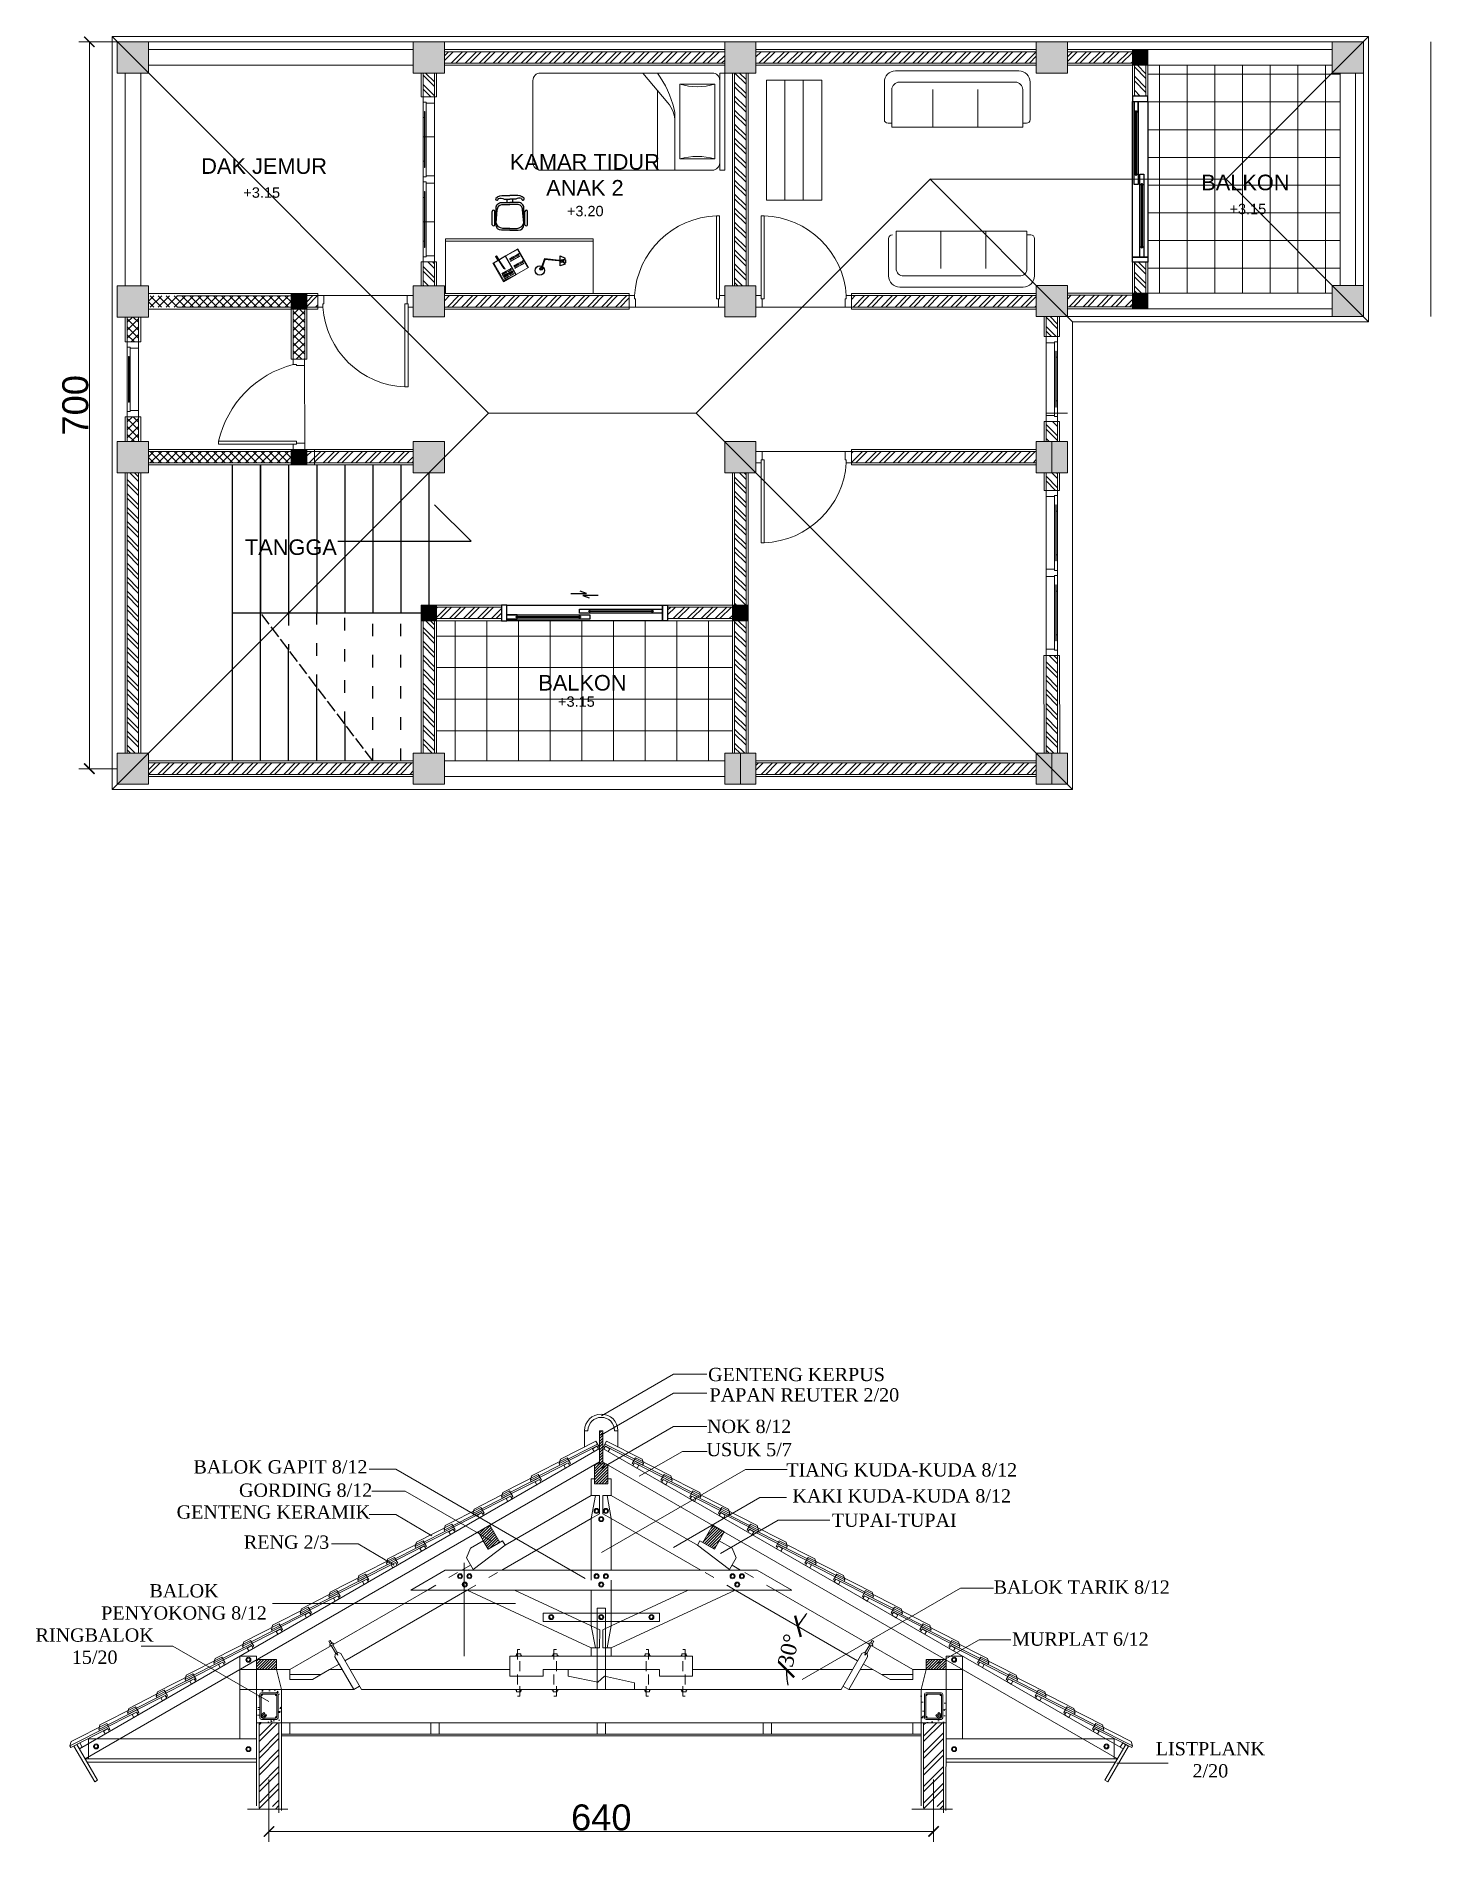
# Model space of a CAD drawing. Header units: millimetres. Extents: x -12161372 to 46643, y -9506984 to 15358.
# Drawn here: x 13946 to 15289, y 13559 to 15298 of the extents above; entities that cross this region are included whole.
import ezdxf
from ezdxf.enums import TextEntityAlignment as Align

# ---------------------------------------------------------------- set-up
doc = ezdxf.new("R2010")
doc.units = ezdxf.units.MM
doc.linetypes.add('ACAD_ISO02W100', pattern=[15, 12, -3])
doc.linetypes.add('ACAD_ISO03W100', pattern=[30, 12, -18])
for name, color, linetype, lineweight in [('arsiran', 202, 'Continuous', 0), ('as', 7, 'Continuous', 0), ('atap', 220, 'Continuous', 0), ('dimensi', 50, 'Continuous', 5), ('dinding', 110, 'Continuous', 9), ('furniture', 7, 'Continuous', 5), ('interior', 7, 'Continuous', 13), ('jendela', 7, 'Continuous', 15), ('kolom', 150, 'Continuous', 13), ('pintu', 7, 'Continuous', 13), ('teks', 255, 'Continuous', 5)]:
    doc.layers.add(name, color=color, linetype=linetype, lineweight=lineweight)
doc.layers.add('GRID', color=7, linetype='Continuous', plot=False)
doc.layers.add('lantai', color=9, linetype='Continuous')
doc.styles.add('ATT', font='romans.shx')
doc.styles.get("Standard").update_dxf_attribs({"font": 'arial.ttf'})
doc.styles.add('teks2', font='times.ttf', dxfattribs={"height": 15})
doc.styles.add('teks4', font='times.ttf', dxfattribs={"height": 8})
doc.linetypes.add('ZIGZAG', pattern='A,0.00254,-5.08,[131,ltypeshp.shx,S=5.08,R=0,X=-5.08,Y=0],-10.16,[131,ltypeshp.shx,S=5.08,R=180,X=5.08,Y=0],-5.08', length=20.32254)
doc.dimstyles.new('dimensi', dxfattribs={"dimtxt": 25, "dimasz": 10, "dimexe": 10, "dimexo": 0.6, "dimtad": 1, "dimtxsty": 'Standard', "dimblk": 'ARCHTICK', "dimcen": 2.5, "dimclrt": 256, "dimadec": 0, "dimazin": 0, "dimtfac": 1, "dimtmove": 0, "dimatfit": 3, "dimfxl": 50, "dimfxlon": 1, "dimtfillclr": 256, "dimlwd": -1, "dimlwe": -1, "dimarcsym": 0})
doc.dimstyles.new('dimensi2', dxfattribs={"dimtxt": 15, "dimasz": 15, "dimexe": 10, "dimexo": 20, "dimgap": 10, "dimtad": 0, "dimdec": 0, "dimzin": 0, "dimdsep": 46, "dimtxsty": 'teks2', "dimblk": 'ARCHTICK', "dimcen": 0.09, "dimadec": 0, "dimazin": 0, "dimtfac": 1, "dimtdec": 0, "dimtix": 1, "dimtofl": 0, "dimtmove": 0, "dimatfit": 3, "dimldrblk": 'ARCHTICK', "dimfxl": 1, "dimfxlon": 1, "dimtolj": 1, "dimtzin": 0, "dimarcsym": 0})
pattern_1 = [(45, (-2274.681, -4513.269), (-6.735192, 6.735192), []), (45, (-2270.191, -4513.269), (-6.735192, 6.735192), [])]
pattern_2 = [(50, (7023.646, 13772.575), (14.574774, -1.275127), [1.524, -16.764]), (355, (7023.646, 13772.575), (-2.819474, 15.284548), [1.2192, -13.411247]), (100.45144, (7024.86, 13772.469), (11.7553, 14.00942), [1.2952, -14.24722]), (46.1842, (7023.646, 13776.639), (21.686323, -3.363386), [2.286, -25.146]), (96.63556, (7025.453, 13776.358), (18.99233, 19.79409), [1.9428, -21.37085]), (351.18415, (7023.646, 13776.639), (18.99233, 19.79409), [1.8288, -20.11678]), (21, (7025.678, 13775.623), (12.129151, -8.181216), [1.524, -16.764]), (326, (7025.678, 13775.623), (4.944162, 14.735037), [1.2192, -13.4112]), (71.45144, (7026.689, 13774.941), (17.073314, 6.553822), [1.2952, -14.247195]), (37.5, (7023.6457, 13772.575), (0.2470883, 6.764403), [0, -13.24864, 0, -13.6144, 0, -13.462]), (7.5, (7023.646, 13772.575), (5.345573, 8.014446), [0, -7.76224, 0, -12.94384, 0, -5.1308]), (327.5, (7019.1144, 13772.575), (10.8472476, -0.4582995), [0, -5.08, 0, -15.8496, 0, -21.0312]), (317.5, (7017.082, 13772.575), (11.850335, 2.034119), [0, -6.604, 0, -10.52576, 0, -14.9352])]

msp = doc.modelspace()

# ---------------------------------------------------------------- texts
at = {"layer": 'atap', "ltscale": 0.8, "char_height": 12.8, "attachment_point": 5, "style": 'teks4'}
for s, width, insert in [('BALOK GAPIT 8/12', 209.66661, (14181.048, 13920.374)), ('GORDING 8/12', 219.0815, (14205.276, 13897.9)), ('GENTENG KERAMIK', 234.38039, (14174.207, 13876.876)), ('RENG 2/3', 135.28082, (14186.899, 13847.877)), ('BALOK\\PPENYOKONG 8/12', 171.81496, (14088.155, 13790.329)), ('RINGBALOK 15/20', 25.13446, (14002.099, 13747.698))]:
    msp.add_mtext_dynamic_manual_height_columns(s, width=width, gutter_width=50, heights=[0], dxfattribs=dict(at, insert=insert))
at = {"layer": 'furniture', "ltscale": 10, "attachment_point": 1}
for s, width, insert, char_height in [('KAMAR TIDUR \\P      ANAK 2', 269.33437, (14402.042, 15184.879), 15), ('DAK JEMUR', 145.20289, (14104.733, 15180.803), 15), ('+3.15', 69.06045, (14145.311, 15152.779), 10), ('BALKON', 82.03252, (15067.767, 15165.025), 15), ('+3.20', 69.06045, (14456.872, 15134.974), 10), ('+3.15', 69.06045, (15094.998, 15136.969), 10), ('TANGGA', 108, (14146.857, 14813.76), 15), ('BALKON', 82.03252, (14429.357, 14683.162), 15), ('+3.15', 69.06045, (14448.377, 14662.526), 10)]:
    msp.add_mtext_dynamic_manual_height_columns(s, width=width, gutter_width=100, heights=[0], dxfattribs=dict(at, insert=insert, char_height=char_height))
at = {"layer": 'teks', "ltscale": 0.8, "char_height": 12.8, "attachment_point": 5, "style": 'teks4'}
for s, width, insert in [('GENTENG KERPUS', 189.67087, (14677.977, 14009.334)), ('PAPAN REUTER 2/20', 208.35938, (14685.572, 13989.701)), ('NOK 8/12', 111.75251, (14632.41, 13959.359)), ('USUK 5/7', 157.75725, (14632.41, 13937.048)), ('TIANG KUDA-KUDA 8/12', 230.64551, (14779.323, 13917.474)), ('KAKI KUDA-KUDA 8/12', 236.95348, (14779.323, 13892.421)), ('TUPAI-TUPAI', 28.48065, (14772.15, 13868.991)), ('BALOK TARIK 8/12', 176.39435, (14952.657, 13804.577)), ('MURPLAT 6/12', 132.2713, (14951.332, 13754.477)), ('LISTPLANK 2/20', 28.48065, (15076.581, 13638.256))]:
    msp.add_mtext_dynamic_manual_height_columns(s, width=width, gutter_width=50, heights=[0], dxfattribs=dict(at, insert=insert))

# ---------------------------------------------------------------- blocks, each defined once
blk = doc.blocks.new('*U22')
at = {"layer": 'arsiran'}
h = blk.add_hatch(dxfattribs=at)
h.set_pattern_fill('ANSI32', color=256)
h.set_pattern_definition([(45, (-2339.748, -4513.269), (-6.735192, 6.735192), []), (45, (-2335.258, -4513.269), (-6.735192, 6.735192), [])])
h.paths.add_polyline_path([(0, 5.5), (0, -5.5), (204.9, -5.5), (204.9, 5.5)])
blk.add_lwpolyline([(0, -5.5), (204.9, -5.5), (204.9, 5.5), (0, 5.5)], close=True, dxfattribs=at)
at = {"layer": 'dinding'}
blk.add_lwpolyline([(0, -7.5), (204.9, -7.5), (204.9, 7.5), (0, 7.5)], close=True, dxfattribs=at)
blk = doc.blocks.new('*U10')
at = {"layer": 'arsiran'}
h = blk.add_hatch(dxfattribs=at)
h.set_pattern_fill('ANSI32', color=256)
h.set_pattern_definition(pattern_1)
h.paths.add_polyline_path([(0, 5.5), (0, -5.5), (270, -5.5), (270, 5.5)])
blk.add_lwpolyline([(0, -5.5), (270, -5.5), (270, 5.5), (0, 5.5)], close=True, dxfattribs=at)
at = {"layer": 'dinding'}
blk.add_lwpolyline([(0, -7.5), (270, -7.5), (270, 7.5), (0, 7.5)], close=True, dxfattribs=at)
blk = doc.blocks.new('*U4')
at = {"layer": 'arsiran'}
h = blk.add_hatch(dxfattribs=at)
h.set_pattern_fill('ANSI32', color=256)
h.set_pattern_definition(pattern_1)
h.paths.add_polyline_path([(0, 5.5), (0, -5.5), (270, -5.5), (270, 5.5)])
blk.add_lwpolyline([(0, -5.5), (270, -5.5), (270, 5.5), (0, 5.5)], close=True, dxfattribs=at)
at = {"layer": 'dinding'}
blk.add_lwpolyline([(0, -7.5), (270, -7.5), (270, 7.5), (0, 7.5)], close=True, dxfattribs=at)
blk = doc.blocks.new('*U24')
at = {"layer": 'arsiran'}
h = blk.add_hatch(dxfattribs=at)
h.set_pattern_fill('ANSI32', color=256)
h.set_pattern_definition([(45, (-2289.681, -4513.269), (-6.735192, 6.735192), []), (45, (-2285.191, -4513.269), (-6.735192, 6.735192), [])])
h.paths.add_polyline_path([(0, 5.5), (0, -5.5), (255, -5.5), (255, 5.5)])
blk.add_lwpolyline([(0, -5.5), (255, -5.5), (255, 5.5), (0, 5.5)], close=True, dxfattribs=at)
at = {"layer": 'dinding'}
blk.add_lwpolyline([(0, -7.5), (255, -7.5), (255, 7.5), (0, 7.5)], close=True, dxfattribs=at)
blk = doc.blocks.new('*U29')
at = {"layer": 'arsiran'}
h = blk.add_hatch(dxfattribs=at)
h.set_pattern_fill('ANSI32', color=256)
h.set_pattern_definition([(45, (-2482.181, -4513.269), (-6.735192, 6.735192), []), (45, (-2477.691, -4513.269), (-6.735192, 6.735192), [])])
h.paths.add_polyline_path([(0, 5.5), (0, -5.5), (62.5, -5.5), (62.5, 5.5)])
blk.add_lwpolyline([(0, -5.5), (62.5, -5.5), (62.5, 5.5), (0, 5.5)], close=True, dxfattribs=at)
at = {"layer": 'dinding'}
blk.add_lwpolyline([(0, -7.5), (62.5, -7.5), (62.5, 7.5), (0, 7.5)], close=True, dxfattribs=at)
blk = doc.blocks.new('*U43')
at = {"layer": 'arsiran'}
h = blk.add_hatch(dxfattribs=at)
h.set_pattern_fill('ANSI32', color=256)
h.set_pattern_definition([(45, (-2366.681, -4513.269), (-6.735192, 6.735192), []), (45, (-2362.191, -4513.269), (-6.735192, 6.735192), [])])
h.paths.add_polyline_path([(0, 5.5), (0, -5.5), (178, -5.5), (178, 5.5)])
blk.add_lwpolyline([(0, -5.5), (178, -5.5), (178, 5.5), (0, 5.5)], close=True, dxfattribs=at)
at = {"layer": 'dinding'}
blk.add_lwpolyline([(0, -7.5), (178, -7.5), (178, 7.5), (0, 7.5)], close=True, dxfattribs=at)
blk = doc.blocks.new('*U46')
at = {"layer": 'arsiran'}
h = blk.add_hatch(dxfattribs=at)
h.set_pattern_fill('ANSI32', color=256, angle=-0.0261)
h.set_pattern_definition([(44.9739, (-2527.536, -4512.117), (-6.732122, 6.73826), []), (44.9739, (-2523.0455, -4512.119), (-6.732122, 6.73826), [])])
h.paths.add_polyline_path([(0, 5.5), (0, -5.5), (19.2, -5.5), (19.2, 5.5)])
blk.add_lwpolyline([(0, -5.5), (19.2, -5.5), (19.2, 5.5), (0, 5.5)], close=True, dxfattribs=at)
at = {"layer": 'dinding'}
blk.add_lwpolyline([(0, -7.5), (19.2, -7.5), (19.2, 7.5), (0, 7.5)], close=True, dxfattribs=at)
blk = doc.blocks.new('*U26')
at = {"layer": 'arsiran'}
h = blk.add_hatch(dxfattribs=at)
h.set_pattern_fill('ANSI32', color=256, angle=0.0035)
h.set_pattern_definition([(45.0035, (-2441.913, -4513.418), (-6.735604, 6.73478), []), (45.0035, (-2437.423, -4513.418), (-6.735604, 6.73478), [])])
h.paths.add_polyline_path([(0, 5.5), (0, -5.5), (102.5, -5.5), (102.5, 5.5)])
blk.add_lwpolyline([(0, -5.5), (102.5, -5.5), (102.5, 5.5), (0, 5.5)], close=True, dxfattribs=at)
at = {"layer": 'dinding'}
blk.add_lwpolyline([(0, -7.5), (102.5, -7.5), (102.5, 7.5), (0, 7.5)], close=True, dxfattribs=at)
blk = doc.blocks.new('*U13')
at = {"layer": 'arsiran'}
h = blk.add_hatch(dxfattribs=at)
h.set_pattern_fill('ANSI32', color=256)
h.set_pattern_definition([(45, (-2417.181, -4513.269), (-6.735192, 6.735192), []), (45, (-2412.691, -4513.269), (-6.735192, 6.735192), [])])
h.paths.add_polyline_path([(0, 5.5), (0, -5.5), (127.5, -5.5), (127.5, 5.5)])
blk.add_lwpolyline([(0, -5.5), (127.5, -5.5), (127.5, 5.5), (0, 5.5)], close=True, dxfattribs=at)
at = {"layer": 'dinding'}
blk.add_lwpolyline([(0, -7.5), (127.5, -7.5), (127.5, 7.5), (0, 7.5)], close=True, dxfattribs=at)
blk = doc.blocks.new('*U74')
at = {"layer": 'arsiran'}
h = blk.add_hatch(dxfattribs=at)
h.set_pattern_fill('ANSI32', color=256, angle=-0.0423)
h.set_pattern_definition([(44.9577, (-2525.049, -4511.406), (-6.730218, 6.740162), []), (44.9577, (-2520.558, -4511.409), (-6.730218, 6.740162), [])])
h.paths.add_polyline_path([(0, 5.5), (0, -5.5), (23, -5.5), (23, 5.5)])
blk.add_lwpolyline([(0, -5.5), (23, -5.5), (23, 5.5), (0, 5.5)], close=True, dxfattribs=at)
at = {"layer": 'dinding'}
blk.add_lwpolyline([(0, -7.5), (23, -7.5), (23, 7.5), (0, 7.5)], close=True, dxfattribs=at)
blk = doc.blocks.new('*U44')
at = {"layer": 'arsiran'}
h = blk.add_hatch(dxfattribs=at)
h.set_pattern_fill('ANSI32', color=256, angle=-0.0002)
h.set_pattern_definition([(44.9998, (-2366.697, -4513.26), (-6.735168, 6.735216), []), (44.9998, (-2362.207, -4513.26), (-6.735168, 6.735216), [])])
h.paths.add_polyline_path([(0, 5.5), (0, -5.5), (178, -5.5), (178, 5.5)])
blk.add_lwpolyline([(0, -5.5), (178, -5.5), (178, 5.5), (0, 5.5)], close=True, dxfattribs=at)
at = {"layer": 'dinding'}
blk.add_lwpolyline([(0, -7.5), (178, -7.5), (178, 7.5), (0, 7.5)], close=True, dxfattribs=at)
blk = doc.blocks.new('*U28')
at = {"layer": 'arsiran'}
h = blk.add_hatch(dxfattribs=at)
h.set_pattern_fill('ANSI32', color=256)
h.set_pattern_definition([(45, (-2514.877, -4513.269), (-6.735192, 6.735192), []), (45, (-2510.387, -4513.269), (-6.735192, 6.735192), [])])
h.paths.add_polyline_path([(0, 5.5), (0, -5.5), (29.8, -5.5), (29.8, 5.5)])
blk.add_lwpolyline([(0, -5.5), (29.8, -5.5), (29.8, 5.5), (0, 5.5)], close=True, dxfattribs=at)
at = {"layer": 'dinding'}
blk.add_lwpolyline([(0, -7.5), (29.8, -7.5), (29.8, 7.5), (0, 7.5)], close=True, dxfattribs=at)
blk = doc.blocks.new('*U45')
at = {"layer": 'arsiran'}
h = blk.add_hatch(dxfattribs=at)
h.set_pattern_fill('ANSI32', color=256, angle=-0.0002)
h.set_pattern_definition([(44.99983, (-2366.694, -4513.262), (-6.735172, 6.735212), []), (44.99983, (-2362.204, -4513.262), (-6.735172, 6.735212), [])])
h.paths.add_polyline_path([(0, 5.5), (0, -5.5), (178, -5.5), (178, 5.5)])
blk.add_lwpolyline([(0, -5.5), (178, -5.5), (178, 5.5), (0, 5.5)], close=True, dxfattribs=at)
at = {"layer": 'dinding'}
blk.add_lwpolyline([(0, -7.5), (178, -7.5), (178, 7.5), (0, 7.5)], close=True, dxfattribs=at)
blk = doc.blocks.new('*U116')
at = {"layer": 'arsiran'}
h = blk.add_hatch(dxfattribs=at)
h.set_pattern_fill('ANSI32', color=256, angle=0.0773)
h.set_pattern_definition([(45.07734, (-2444.634, -4516.573), (-6.744278, 6.726094), []), (45.07734, (-2440.1435, -4516.567), (-6.744278, 6.726094), [])])
h.paths.add_polyline_path([(0, 5.5), (0, -5.5), (94, -5.4), (93.9, 5.6)])
blk.add_lwpolyline([(0, -5.5), (94, -5.4), (93.9, 5.6), (0, 5.5)], close=True, dxfattribs=at)
at = {"layer": 'dinding'}
blk.add_lwpolyline([(0, -7.5), (94, -7.4), (93.9, 7.6), (0, 7.5)], close=True, dxfattribs=at)
blk = doc.blocks.new('*U37')
at = {"layer": 'arsiran'}
h = blk.add_hatch(dxfattribs=at)
h.set_pattern_fill('ANSI32', color=256)
h.set_pattern_definition([(45, (-2527.686, -4513.269), (-6.735192, 6.735192), []), (45, (-2523.196, -4513.269), (-6.735192, 6.735192), [])])
h.paths.add_polyline_path([(0, 5.5), (0, -5.5), (17, -5.5), (17, 5.5)])
blk.add_lwpolyline([(0, -5.5), (17, -5.5), (17, 5.5), (0, 5.5)], close=True, dxfattribs=at)
at = {"layer": 'dinding'}
blk.add_lwpolyline([(0, -7.5), (17, -7.5), (17, 7.5), (0, 7.5)], close=True, dxfattribs=at)
blk = doc.blocks.new('12PBED02')
at = {"color": 0, "linetype": 'ByBlock'}
for p, q in [((0, 0), (0, 39)), ((2, 39), (0, 39)), ((2, 0), (2, 39)), ((5, 39), (74, 39)), ((20, 39), (20, 17.28474)), ((27, 39), (27, 7)), ((18, 34.5), (4, 34.5)), ((4, 34.5), (4, 4.5)), ((18, 4.5), (18, 34.5)), ((77, 36), (77, 3)), ((32.861232, 0.014143), (22.821743, 11.933915)), ((2, 0), (0, 0)), ((4, 4.5), (18, 4.5)), ((74, 0), (5, 0))]:
    blk.add_line(p, q, dxfattribs=at)
for centre, radius, start, end in [((5, 36), 3, 90, 180), ((74, 36), 3, 0, 90), ((11, 58.5), 25, 253.739795, 286.260205), ((32, 19.664349), 12, 180, 220.10593), ((32, 17.28474), 12, 180, 193.392796), ((59.913793, 23.931034), 40.69413, 193.392796, 216.020234), ((5, 3), 3, 180, 270), ((11, -19.5), 25, 73.739795, 106.260205), ((74, 3), 3, 270, 0)]:
    blk.add_arc(centre, radius, start, end, dxfattribs=at)
at = {"color": 0, "linetype": 'ByBlock', "style": 'ATT'}
for tag, flags, p in [('ITEM', 3, (49, 25)), ('ROOM_NUMBER', 1, (49, 10.5))]:
    blk.add_attdef(tag, text='', height=6, dxfattribs=dict(at, flags=flags)).set_placement(p, align=Align.CENTER)
blk = doc.blocks.new('*U114')
at = {"layer": 'arsiran'}
h = blk.add_hatch(dxfattribs=at)
h.set_pattern_fill('ANSI32', color=256)
h.set_pattern_definition([(45, (-2534.189, -4513.269), (-6.735192, 6.735192), []), (45, (-2529.699, -4513.269), (-6.735192, 6.735192), [])])
h.paths.add_polyline_path([(0, 5.5), (0, -5.5), (10.5, -5.5), (10.5, 5.5)])
blk.add_lwpolyline([(0, -5.5), (10.5, -5.5), (10.5, 5.5), (0, 5.5)], close=True, dxfattribs=at)
at = {"layer": 'dinding'}
blk.add_lwpolyline([(0, -7.5), (10.5, -7.5), (10.5, 7.5), (0, 7.5)], close=True, dxfattribs=at)
blk = doc.blocks.new('_ArchTick')
at = {"color": 0, "linetype": 'ByBlock', "const_width": 0.15}
blk.add_lwpolyline([(-0.5, -0.5), (0.5, 0.5)], dxfattribs=at)
blk = doc.blocks.new('*D391')
at = {"layer": 'Defpoints', "color": 0, "ltscale": 10, "transparency": 16777216}
for p in [(13997, 15292.9), (14023.9, 15292.9), (14023.9, 14592.9)]:
    blk.add_point(p, dxfattribs=at)
at = {"layer": 'dimensi', "color": 0, "ltscale": 10, "transparency": 16777216}
for p, q in [((14023.3, 15292.9), (13987, 15292.9)), ((13997, 14592.9), (13997, 15292.9)), ((14023.3, 14592.9), (13987, 14592.9))]:
    blk.add_line(p, q, dxfattribs=at)
at = {"layer": 'dimensi', "color": 0, "ltscale": 10, "transparency": 16777216, "xscale": 10, "yscale": 10, "zscale": 10}
for p, rotation in [((13997, 15292.9), 90), ((13997, 14592.9), 270)]:
    blk.add_blockref('_ArchTick', p, dxfattribs=dict(at, rotation=rotation))
at = {"layer": 'dimensi', "ltscale": 10, "transparency": 16777216, "insert": (13983.6, 14942.9), "char_height": 25, "attachment_point": 5, "rotation": 90}
blk.add_mtext('700', dxfattribs=at)
blk = doc.blocks.new('*D435')
at = {"layer": 'atap', "color": 0, "lineweight": -2, "ltscale": 0.8, "transparency": 16777216}
for start, end in [(139.6763, 150), (180, 190.3237)]:
    blk.add_arc((14751.6, 13725.3), 83.4, start, end, dxfattribs=at)
at = {"layer": 'Defpoints', "color": 0, "ltscale": 0.8, "transparency": 16777216}
for p in [(14619.1, 13801.8), (14673.3, 13753.8), (14578, 13725.3), (14732, 13725.3), (14736.9, 13733.7)]:
    blk.add_point(p, dxfattribs=at)
at = {"layer": 'atap', "color": 0, "lineweight": -2, "ltscale": 0.8, "transparency": 16777216, "xscale": 15, "yscale": 15, "zscale": 15}
for p, rotation in [((14679.4, 13766.9), 240.0000000000005), ((14668.2, 13725.3), 89.99999999999984)]:
    blk.add_blockref('_ArchTick', p, dxfattribs=dict(at, rotation=rotation))
at = {"layer": 'atap', "color": 0, "ltscale": 0.8, "transparency": 16777216, "insert": (14670.3, 13743.6), "char_height": 15, "attachment_point": 5, "rotation": 77.2945, "style": 'teks2'}
blk.add_mtext('\\A1;30°', dxfattribs=at)
blk = doc.blocks.new('*D437')
at = {"layer": 'Defpoints', "color": 0, "ltscale": 10, "transparency": 16777216}
for p in [(14170, 13706.1), (14810, 13706.1), (14810, 13569.3)]:
    blk.add_point(p, dxfattribs=at)
at = {"layer": 'dimensi', "color": 0, "ltscale": 10, "transparency": 16777216}
for p, q in [((14170, 13619.3), (14170, 13559.3)), ((14810, 13619.3), (14810, 13559.3)), ((14170, 13569.3), (14810, 13569.3))]:
    blk.add_line(p, q, dxfattribs=at)
at = {"layer": 'dimensi', "color": 0, "ltscale": 10, "transparency": 16777216, "xscale": 10, "yscale": 10, "zscale": 10, "rotation": 180}
blk.add_blockref('_ArchTick', (14170, 13569.3), dxfattribs=at)
at = {"layer": 'dimensi', "color": 0, "ltscale": 10, "transparency": 16777216, "xscale": 10, "yscale": 10, "zscale": 10}
blk.add_blockref('_ArchTick', (14810, 13569.3), dxfattribs=at)
at = {"layer": 'dimensi', "ltscale": 10, "transparency": 16777216, "insert": (14490, 13582.7), "char_height": 25, "attachment_point": 5}
blk.add_mtext('640', dxfattribs=at)

# ---------------------------------------------------------------- dimensions: what is measured, and where the dimension line sits
at = {"layer": 'atap', "ltscale": 0.8}
dim = msp.add_angular_dim_2l(base=(14673.25, 13753.762), line1=((14619.061, 13801.764), (14736.885, 13733.738)), line2=((14577.985, 13725.251), (14731.985, 13725.251)), dimstyle='dimensi2', override={"dimfxl": 0}, dxfattribs=at)
dim.commit()
dim.dimension.update_dxf_attribs({"geometry": '*D435', "text_midpoint": (14670.264, 13743.586), "dimtype": 162})
at = {"layer": 'dimensi', "ltscale": 10}
dim = msp.add_linear_dim(base=(13996.999, 15292.932), p1=(14023.917, 14592.932), p2=(14023.917, 15292.932), angle=90, dimstyle='dimensi', dxfattribs=at)
dim.commit()
dim.dimension.update_dxf_attribs({"geometry": '*D391', "text_midpoint": (13983.61, 14942.932)})
dim = msp.add_linear_dim(base=(14809.985, 13569.262), p1=(14169.985, 13706.051), p2=(14809.985, 13706.051), dimstyle='dimensi', dxfattribs=at)
dim.commit()
dim.dimension.update_dxf_attribs({"geometry": '*D437', "text_midpoint": (14489.985, 13582.651)})

# ---------------------------------------------------------------- hatches: boundary and pattern name
at = {"layer": 'atap', "ltscale": 0.8}
h = msp.add_hatch(dxfattribs=at)
h.set_pattern_fill('ANSI31', color=256, scale=0.6)
h.set_pattern_definition([(45, (10030.6028, -437.7433), (-1.34703842, 1.34703842), [])])
h.paths.add_polyline_path([(14177.185, 13734.851), (14158.62, 13734.851), (14157.985, 13734.484), (14157.985, 13725.251), (14177.185, 13725.251)])
h.paths.add_polyline_path([(14382.572, 13864.15), (14371.486, 13857.75), (14376.378, 13849.277), (14376.383, 13849.28), (14381.085, 13841.125), (14392.17, 13847.525)])
h.paths.add_polyline_path([(14496.385, 13922.469), (14494.923, 13923.314), (14485.046, 13923.314), (14483.585, 13922.469), (14483.585, 13904.114), (14489.985, 13904.114), (14496.385, 13904.114), (14496.385, 13908.914)])
h.paths.add_polyline_path([(14491.585, 13925.241), (14489.985, 13926.165), (14488.385, 13925.241), (14488.385, 13923.314), (14491.585, 13923.314)])
h.paths.add_polyline_path([(14491.585, 13938.173), (14489.985, 13939.097), (14488.385, 13938.173), (14488.385, 13925.241), (14489.985, 13926.165), (14491.585, 13925.241)])
h.paths.add_polyline_path([(14491.585, 13955.314), (14488.385, 13955.314), (14488.385, 13938.173), (14489.985, 13939.097), (14491.585, 13938.173)])
h.paths.add_polyline_path([(14597.397, 13864.15), (14587.799, 13847.525), (14598.884, 13841.125), (14603.586, 13849.28), (14608.483, 13857.75)])
h.paths.add_polyline_path([(14821.985, 13734.484), (14821.349, 13734.851), (14802.785, 13734.851), (14802.785, 13725.251), (14821.985, 13725.251)])
at = {"layer": 'atap'}
h = msp.add_hatch(dxfattribs=at)
h.set_pattern_fill('AR-CONC', color=256, scale=0.08)
h.set_pattern_definition(pattern_2)
h.paths.add_polyline_path([(14176.208, 13700.855, 1), (14177.488, 13700.855, 1)], flags=0)
h.paths.add_polyline_path([(14181.985, 13706.051), (14157.985, 13706.051), (14157.985, 13674.051), (14181.985, 13674.051)])
h.paths.add_polyline_path([(14178.785, 13678.851, -0.41421356), (14177.185, 13677.251), (14162.785, 13677.251, -0.41421356), (14161.185, 13678.851), (14161.185, 13701.251, -0.41421356), (14162.785, 13702.851), (14177.185, 13702.851, -0.41421356), (14178.785, 13701.251)], flags=16)
h.paths.add_polyline_path([(14163.761, 13679.247, 1), (14162.481, 13679.247, 1)], flags=0)
h = msp.add_hatch(dxfattribs=at)
h.set_pattern_fill('AR-CONC', color=256, scale=0.08)
h.set_pattern_definition(pattern_2)
h.paths.add_polyline_path([(14803.761, 13700.855, -1), (14802.481, 13700.855, -1)], flags=0)
h.paths.add_polyline_path([(14797.985, 13706.051), (14821.985, 13706.051), (14821.985, 13674.051), (14797.985, 13674.051)])
h.paths.add_polyline_path([(14801.185, 13678.851, 0.41421356), (14802.785, 13677.251), (14817.185, 13677.251, 0.41421356), (14818.785, 13678.851), (14818.785, 13701.251, 0.41421356), (14817.185, 13702.851), (14802.785, 13702.851, 0.41421356), (14801.185, 13701.251)], flags=16)
h.paths.add_polyline_path([(14816.208, 13679.247, -1), (14817.488, 13679.247, -1)], flags=0)
at = {"layer": 'atap', "ltscale": 0.8}
h = msp.add_hatch(dxfattribs=at)
h.set_pattern_fill('ANSI32', color=256, scale=1.2)
h.set_pattern_definition([(45, (11922.536, -683.812), (-8.0822305, 8.0822305), []), (45, (11927.924, -683.812), (-8.0822305, 8.0822305), [])])
h.paths.add_polyline_path([(14179.585, 13674.051), (14160.385, 13674.051), (14160.385, 13591.692), (14161.305, 13590.774), (14168.623, 13590.774), (14172.285, 13594.435), (14175.941, 13590.774), (14179.585, 13590.774)])
h = msp.add_hatch(dxfattribs=at)
h.set_pattern_fill('ANSI32', color=256, scale=1.2)
h.set_pattern_definition([(45, (12562.536, -683.812), (-8.0822305, 8.0822305), []), (45, (12567.924, -683.812), (-8.0822305, 8.0822305), [])])
h.paths.add_polyline_path([(14819.585, 13674.051), (14800.385, 13674.051), (14800.385, 13591.692), (14801.305, 13590.774), (14808.623, 13590.774), (14812.285, 13594.435), (14815.941, 13590.774), (14819.585, 13590.774)])
at = {"layer": 'dinding'}
h = msp.add_hatch(dxfattribs=at)
h.set_pattern_fill('NET', color=8, scale=8.4)
h.set_pattern_definition([(0, (-3268.143, 9234.255), (0, 26.67), []), (90, (-3268.143, 9234.255), (-26.67, 2e-15), [])])
h.paths.add_polyline_path([(15016.417, 15050.824), (15193.917, 15050.824), (15193.917, 15058.324), (15201.417, 15058.324), (15201.417, 15262.932), (15193.917, 15262.932), (15193.917, 15270.432), (15016.417, 15270.432)])
h = msp.add_hatch(dxfattribs=at)
h.set_pattern_fill('ANSI37', color=202, scale=1.7)
h.set_pattern_definition([(45, (8843.8476, 10856.0724), (-3.816609, 3.816609), []), (135, (8843.8476, 10856.0724), (-3.816609, -3.816609), [])])
h.paths.add_polyline_path([(14191.348, 15037.432), (14191.348, 15048.432), (14053.917, 15048.432), (14053.917, 15037.432)])
h = msp.add_hatch(dxfattribs=at)
h.set_pattern_fill('ANSI37', color=202, scale=1.7, angle=270)
h.set_pattern_definition([(315, (9852.058, 20238.0015), (3.816609, 3.816609), []), (45, (9852.058, 20238.0015), (-3.816609, 3.816609), [])])
h.paths.add_polyline_path([(14033.417, 15003.932), (14044.417, 15003.932), (14044.417, 15027.932), (14033.417, 15027.932)])
h = msp.add_hatch(dxfattribs=at)
h.set_pattern_fill('ANSI37', color=202, scale=1.7, angle=270)
h.set_pattern_definition([(315, (10012.043, 20245.449), (3.816609, 3.816609), []), (45, (10012.043, 20245.449), (-3.816609, 3.816609), [])])
h.paths.add_polyline_path([(14193.43, 14987.24), (14204.43, 14987.24), (14204.402, 15035.379), (14193.402, 15035.379)])
h = msp.add_hatch(dxfattribs=at)
h.set_pattern_fill('ANSI37', color=202, scale=1.7, angle=270)
h.set_pattern_definition([(315, (9852.058, 20142.0015), (3.816609, 3.816609), []), (45, (9852.058, 20142.0015), (-3.816609, 3.816609), [])])
h.paths.add_polyline_path([(14033.417, 14907.932), (14044.417, 14907.932), (14044.417, 14931.932), (14033.417, 14931.932)])
h = msp.add_hatch(dxfattribs=at)
h.set_pattern_fill('ANSI37', color=202, scale=1.7)
h.set_pattern_definition([(45, (8843.8476, 10706.0724), (-3.816609, 3.816609), []), (135, (8843.8476, 10706.0724), (-3.816609, -3.816609), [])])
h.paths.add_polyline_path([(14191.426, 14887.432), (14191.426, 14898.432), (14053.917, 14898.432), (14053.917, 14887.432)])
h = msp.add_hatch(dxfattribs=at)
h.set_pattern_fill('NET', color=8, scale=9.6)
h.set_pattern_definition([(0, (-3268.143, 9234.255), (0, 30.48), []), (90, (-3268.143, 9234.255), (-30.48, 2e-15), [])])
h.paths.add_polyline_path([(14616.417, 14735.432), (14331.417, 14735.432), (14331.417, 14607.932), (14338.917, 14607.932), (14338.917, 14600.432), (14608.917, 14600.432), (14608.917, 14607.932), (14616.417, 14607.932)])
at = {"layer": 'jendela'}
h = msp.add_hatch(color=256, dxfattribs=at)
h.dxf.hatch_style = 1
h.paths.add_polyline_path([(14319.609, 15225.963), (14320.209, 15225.963), (14320.209, 15171.963), (14319.609, 15171.963)])
h = msp.add_hatch(color=256, dxfattribs=at)
h.dxf.hatch_style = 1
h.paths.add_polyline_path([(14319.615, 15171.969), (14320.215, 15171.969), (14320.215, 15225.969), (14319.615, 15225.969)])
h = msp.add_hatch(color=256, dxfattribs=at)
h.dxf.hatch_style = 1
h.paths.add_polyline_path([(14319.615, 15171.969), (14320.215, 15171.969), (14320.215, 15225.969), (14319.615, 15225.969)])
h = msp.add_hatch(color=256, dxfattribs=at)
h.dxf.hatch_style = 1
h.paths.add_polyline_path([(14319.615, 15225.956), (14320.215, 15225.956), (14320.215, 15171.956), (14319.615, 15171.956)])
h = msp.add_hatch(color=256, dxfattribs=at)
h.dxf.hatch_style = 1
h.paths.add_polyline_path([(14319.615, 15225.956), (14320.215, 15225.956), (14320.215, 15171.956), (14319.615, 15171.956)])
h = msp.add_hatch(color=256, dxfattribs=at)
h.dxf.hatch_style = 1
h.paths.add_polyline_path([(14319.609, 15094.963), (14320.209, 15094.963), (14320.209, 15148.963), (14319.609, 15148.963)])
h = msp.add_hatch(color=256, dxfattribs=at)
h.dxf.hatch_style = 1
h.paths.add_polyline_path([(14319.615, 15094.969), (14320.215, 15094.969), (14320.215, 15148.969), (14319.615, 15148.969)])
h = msp.add_hatch(color=256, dxfattribs=at)
h.dxf.hatch_style = 1
h.paths.add_polyline_path([(14319.615, 15094.969), (14320.215, 15094.969), (14320.215, 15148.969), (14319.615, 15148.969)])
h = msp.add_hatch(color=256, dxfattribs=at)
h.dxf.hatch_style = 1
h.paths.add_polyline_path([(14319.615, 15148.956), (14320.215, 15148.956), (14320.215, 15094.956), (14319.615, 15094.956)])
h = msp.add_hatch(color=256, dxfattribs=at)
h.dxf.hatch_style = 1
h.paths.add_polyline_path([(14319.615, 15148.956), (14320.215, 15148.956), (14320.215, 15094.956), (14319.615, 15094.956)])
h = msp.add_hatch(color=256, dxfattribs=at)
h.dxf.hatch_style = 1
h.paths.add_polyline_path([(14928.195, 14941.129), (14927.595, 14941.129), (14927.595, 14995.129), (14928.195, 14995.129)])
h = msp.add_hatch(color=256, dxfattribs=at)
h.dxf.hatch_style = 1
h.paths.add_polyline_path([(14928.195, 14941.129), (14927.595, 14941.129), (14927.595, 14995.129), (14928.195, 14995.129)])
h = msp.add_hatch(color=256, dxfattribs=at)
h.dxf.hatch_style = 1
h.paths.add_polyline_path([(14928.195, 14995.116), (14927.595, 14995.116), (14927.595, 14941.116), (14928.195, 14941.116)])
h = msp.add_hatch(color=256, dxfattribs=at)
h.dxf.hatch_style = 1
h.paths.add_polyline_path([(14928.195, 14995.116), (14927.595, 14995.116), (14927.595, 14941.116), (14928.195, 14941.116)])
h = msp.add_hatch(color=256, dxfattribs=at)
h.dxf.hatch_style = 1
h.paths.add_polyline_path([(14928.2, 14995.123), (14927.6, 14995.123), (14927.6, 14941.123), (14928.2, 14941.123)])
h = msp.add_hatch(color=256, dxfattribs=at)
h.dxf.hatch_style = 1
h.paths.add_polyline_path([(14928.203, 14792.938), (14927.603, 14792.938), (14927.603, 14846.938), (14928.203, 14846.938)])
h = msp.add_hatch(color=256, dxfattribs=at)
h.dxf.hatch_style = 1
h.paths.add_polyline_path([(14928.203, 14792.938), (14927.603, 14792.938), (14927.603, 14846.938), (14928.203, 14846.938)])
h = msp.add_hatch(color=256, dxfattribs=at)
h.dxf.hatch_style = 1
h.paths.add_polyline_path([(14928.203, 14846.925), (14927.603, 14846.925), (14927.603, 14792.925), (14928.203, 14792.925)])
h = msp.add_hatch(color=256, dxfattribs=at)
h.dxf.hatch_style = 1
h.paths.add_polyline_path([(14928.203, 14846.925), (14927.603, 14846.925), (14927.603, 14792.925), (14928.203, 14792.925)])
h = msp.add_hatch(color=256, dxfattribs=at)
h.dxf.hatch_style = 1
h.paths.add_polyline_path([(14928.209, 14846.931), (14927.609, 14846.931), (14927.609, 14792.931), (14928.209, 14792.931)])
h = msp.add_hatch(color=256, dxfattribs=at)
h.dxf.hatch_style = 1
h.paths.add_polyline_path([(14928.203, 14715.938), (14927.603, 14715.938), (14927.603, 14769.938), (14928.203, 14769.938)])
h = msp.add_hatch(color=256, dxfattribs=at)
h.dxf.hatch_style = 1
h.paths.add_polyline_path([(14928.203, 14715.938), (14927.603, 14715.938), (14927.603, 14769.938), (14928.203, 14769.938)])
h = msp.add_hatch(color=256, dxfattribs=at)
h.dxf.hatch_style = 1
h.paths.add_polyline_path([(14928.203, 14769.925), (14927.603, 14769.925), (14927.603, 14715.925), (14928.203, 14715.925)])
h = msp.add_hatch(color=256, dxfattribs=at)
h.dxf.hatch_style = 1
h.paths.add_polyline_path([(14928.203, 14769.925), (14927.603, 14769.925), (14927.603, 14715.925), (14928.203, 14715.925)])
h = msp.add_hatch(color=256, dxfattribs=at)
h.dxf.hatch_style = 1
h.paths.add_polyline_path([(14928.209, 14769.931), (14927.609, 14769.931), (14927.609, 14715.931), (14928.209, 14715.931)])
at = {"layer": 'kolom'}
h = msp.add_hatch(color=256, dxfattribs=at)
h.dxf.hatch_style = 1
h.paths.add_polyline_path([(14053.917, 15262.932), (14053.917, 15292.932), (14023.917, 15292.932), (14023.917, 15262.932)])
h = msp.add_hatch(color=256, dxfattribs=at)
h.dxf.hatch_style = 1
h.paths.add_polyline_path([(14338.917, 15262.932), (14338.917, 15292.932), (14308.917, 15292.932), (14308.917, 15262.932)])
h = msp.add_hatch(color=256, dxfattribs=at)
h.dxf.hatch_style = 1
h.paths.add_polyline_path([(14638.917, 15262.932), (14638.917, 15292.932), (14608.917, 15292.932), (14608.917, 15262.932)])
h = msp.add_hatch(color=256, dxfattribs=at)
h.dxf.hatch_style = 1
h.paths.add_polyline_path([(14938.917, 15262.932), (14938.917, 15292.932), (14908.917, 15292.932), (14908.917, 15262.932)])
h = msp.add_hatch(color=256, dxfattribs=at)
h.dxf.hatch_style = 1
h.paths.add_polyline_path([(15223.917, 15262.932), (15223.917, 15292.932), (15193.917, 15292.932), (15193.917, 15262.932)])
h = msp.add_hatch(color=256, dxfattribs=at)
h.dxf.hatch_style = 1
h.paths.add_polyline_path([(15016.417, 15285.432), (15001.417, 15285.432), (15001.417, 15270.432), (15016.417, 15270.432)])
h = msp.add_hatch(color=256, dxfattribs=at)
h.dxf.hatch_style = 1
h.paths.add_polyline_path([(14053.917, 15027.932), (14053.917, 15057.932), (14023.917, 15057.932), (14023.917, 15027.932)])
h = msp.add_hatch(color=256, dxfattribs=at)
h.dxf.hatch_style = 1
h.paths.add_polyline_path([(14206.426, 15050.505), (14191.426, 15050.505), (14191.426, 15035.505), (14206.426, 15035.505)])
h = msp.add_hatch(color=256, dxfattribs=at)
h.dxf.hatch_style = 1
h.paths.add_polyline_path([(14338.917, 15028.007), (14338.917, 15058.007), (14308.917, 15058.007), (14308.917, 15028.007)])
h = msp.add_hatch(color=256, dxfattribs=at)
h.dxf.hatch_style = 1
h.paths.add_polyline_path([(14638.917, 15027.999), (14638.917, 15057.999), (14608.917, 15057.999), (14608.917, 15027.999)])
h = msp.add_hatch(color=256, dxfattribs=at)
h.dxf.hatch_style = 1
h.paths.add_polyline_path([(14938.917, 15028.324), (14938.917, 15058.324), (14908.917, 15058.324), (14908.917, 15028.324)])
h = msp.add_hatch(color=256, dxfattribs=at)
h.dxf.hatch_style = 1
h.paths.add_polyline_path([(15016.417, 15050.824), (15001.417, 15050.824), (15001.417, 15035.824), (15016.417, 15035.824)])
h = msp.add_hatch(color=256, dxfattribs=at)
h.dxf.hatch_style = 1
h.paths.add_polyline_path([(15223.917, 15028.324), (15223.917, 15058.324), (15193.917, 15058.324), (15193.917, 15028.324)])
h = msp.add_hatch(color=256, dxfattribs=at)
h.dxf.hatch_style = 1
h.paths.add_polyline_path([(14053.917, 14877.932), (14053.917, 14907.932), (14023.917, 14907.932), (14023.917, 14877.932)])
h = msp.add_hatch(color=256, dxfattribs=at)
h.dxf.hatch_style = 1
h.paths.add_polyline_path([(14338.917, 14877.932), (14338.917, 14907.932), (14308.917, 14907.932), (14308.917, 14877.932)])
h = msp.add_hatch(color=256, dxfattribs=at)
h.dxf.hatch_style = 1
h.paths.add_polyline_path([(14638.917, 14877.932), (14638.917, 14907.932), (14608.917, 14907.932), (14608.917, 14877.932)])
h = msp.add_hatch(color=256, dxfattribs=at)
h.dxf.hatch_style = 1
h.paths.add_polyline_path([(14938.917, 14877.932), (14938.917, 14907.932), (14908.917, 14907.932), (14908.917, 14877.932)])
h = msp.add_hatch(color=256, dxfattribs=at)
h.dxf.hatch_style = 1
h.paths.add_polyline_path([(14206.442, 14900.432), (14191.442, 14900.432), (14191.442, 14885.432), (14206.442, 14885.432)])
h = msp.add_hatch(color=256, dxfattribs=at)
h.dxf.hatch_style = 1
h.paths.add_polyline_path([(14316.417, 14735.432), (14331.417, 14735.432), (14331.417, 14750.432), (14316.417, 14750.432)])
h = msp.add_hatch(color=256, dxfattribs=at)
h.dxf.hatch_style = 1
h.paths.add_polyline_path([(14616.417, 14735.432), (14631.417, 14735.432), (14631.417, 14750.432), (14616.417, 14750.432)])
h = msp.add_hatch(color=256, dxfattribs=at)
h.dxf.hatch_style = 1
h.paths.add_polyline_path([(14053.917, 14577.932), (14053.917, 14607.932), (14023.917, 14607.932), (14023.917, 14577.932)])
h = msp.add_hatch(color=256, dxfattribs=at)
h.dxf.hatch_style = 1
h.paths.add_polyline_path([(14338.917, 14577.932), (14338.917, 14607.932), (14308.917, 14607.932), (14308.917, 14577.932)])
h = msp.add_hatch(color=256, dxfattribs=at)
h.dxf.hatch_style = 1
h.paths.add_polyline_path([(14638.917, 14577.932), (14638.917, 14607.932), (14608.917, 14607.932), (14608.917, 14577.932)])
h = msp.add_hatch(color=256, dxfattribs=at)
h.dxf.hatch_style = 1
h.paths.add_polyline_path([(14938.917, 14577.932), (14938.917, 14607.932), (14908.917, 14607.932), (14908.917, 14577.932)])

# ---------------------------------------------------------------- linework, layer by layer
for p, q in [((15003.017, 15235.628), (15003.017, 15225.628)), ((15007.017, 15225.628), (15007.017, 15235.628)), ((15003.017, 15225.628), (15004.617, 15225.628)), ((15004.617, 15226.628), (15005.417, 15226.628)), ((15004.617, 15225.628), (15004.617, 15226.628)), ((15005.417, 15226.628), (15005.417, 15225.628)), ((15005.417, 15225.628), (15007.017, 15225.628)), ((15003.017, 15165.628), (15004.617, 15165.628)), ((15004.617, 15165.628), (15004.617, 15164.628)), ((15004.617, 15164.628), (15005.417, 15164.628)), ((15005.417, 15164.628), (15005.417, 15165.628)), ((15005.417, 15165.628), (15007.017, 15165.628)), ((15007.017, 15165.628), (15007.017, 15155.628)), ((15008.617, 15155.628), (15010.217, 15155.628)), ((15009.417, 15155.628), (15010.217, 15155.628)), ((15011.017, 15155.628), (15012.617, 15155.628)), ((15008.617, 15095.628), (15010.217, 15095.628)), ((15010.217, 15095.628), (15010.217, 15094.628)), ((15010.217, 15094.628), (15011.017, 15094.628)), ((15011.017, 15094.628), (15011.017, 15095.628)), ((15011.017, 15095.628), (15012.617, 15095.628)), ((14460.739, 14761.546), (14475.739, 14761.546)), ((14475.739, 14761.546), (14469.544, 14763.726)), ((14472.14, 14759.743), (14478.335, 14757.563)), ((14487.14, 14759.743), (14472.14, 14759.743)), ((14408.917, 14741.032), (14398.917, 14741.032)), ((14398.917, 14737.032), (14408.917, 14737.032)), ((14407.917, 14739.432), (14408.917, 14739.432)), ((14407.917, 14738.632), (14407.917, 14739.432)), ((14408.917, 14738.632), (14407.917, 14738.632)), ((14408.917, 14739.432), (14408.917, 14741.032)), ((14408.917, 14737.032), (14408.917, 14738.632)), ((14468.917, 14739.432), (14468.917, 14741.032)), ((14468.917, 14741.032), (14478.917, 14741.032)), ((14469.917, 14739.432), (14468.917, 14739.432)), ((14468.917, 14737.032), (14468.917, 14738.632)), ((14468.917, 14738.632), (14469.917, 14738.632)), ((14469.917, 14738.632), (14469.917, 14739.432)), ((14478.917, 14745.032), (14478.917, 14746.632)), ((14478.917, 14742.632), (14478.917, 14744.232)), ((14478.917, 14743.432), (14478.917, 14744.232)), ((14538.917, 14745.032), (14538.917, 14746.632)), ((14539.917, 14745.032), (14538.917, 14745.032)), ((14538.917, 14742.632), (14538.917, 14744.232)), ((14538.917, 14744.232), (14539.917, 14744.232)), ((14539.917, 14744.232), (14539.917, 14745.032))]:
    msp.add_line(p, q)
for points in [[(15001.417, 15240.628), (15001.417, 15235.628), (15016.417, 15235.628), (15016.417, 15240.628)], [(15016.417, 15235.628), (15016.417, 15085.628), (15001.417, 15085.628), (15001.417, 15235.628)], [(15007.017, 15235.628), (15007.017, 15155.628), (15003.017, 15155.628), (15003.017, 15235.628)], [(15005.417, 15226.628), (15005.417, 15164.628), (15004.617, 15164.628), (15004.617, 15226.628)], [(15012.617, 15165.628), (15012.617, 15085.628), (15008.617, 15085.628), (15008.617, 15165.628)], [(15011.017, 15156.628), (15011.017, 15094.628), (15010.217, 15094.628), (15010.217, 15156.628)], [(15001.417, 15080.628), (15001.417, 15085.628), (15016.417, 15085.628), (15016.417, 15080.628)], [(14393.917, 14735.432), (14398.917, 14735.432), (14398.917, 14750.432), (14393.917, 14750.432)], [(14398.917, 14750.432), (14548.917, 14750.432), (14548.917, 14735.432), (14398.917, 14735.432)], [(14553.917, 14735.432), (14548.917, 14735.432), (14548.917, 14750.432), (14553.917, 14750.432)], [(14398.917, 14741.032), (14478.917, 14741.032), (14478.917, 14737.032), (14398.917, 14737.032)], [(14407.917, 14739.432), (14469.917, 14739.432), (14469.917, 14738.632), (14407.917, 14738.632)], [(14468.917, 14746.632), (14548.917, 14746.632), (14548.917, 14742.632), (14468.917, 14742.632)], [(14477.917, 14745.032), (14539.917, 14745.032), (14539.917, 14744.232), (14477.917, 14744.232)]]:
    msp.add_lwpolyline(points, close=True)
at = {"layer": 'arsiran'}
for points in [[(14191.259, 15048.432), (14081.185, 15048.432)], [(14033.417, 15027.932), (14033.417, 15003.932)], [(14044.417, 15003.932), (14044.417, 15027.932)], [(14191.259, 15037.291), (14081.183, 15037.291)], [(14193.402, 15035.379), (14193.319, 14987.233)], [(14204.5, 14987.24), (14204.5, 15035.379)], [(14033.417, 14931.932), (14033.417, 14907.932)], [(14044.417, 14907.932), (14044.417, 14931.932)], [(14191.426, 14898.432), (14053.917, 14898.432)], [(14191.426, 14887.412), (14053.917, 14887.412)]]:
    msp.add_lwpolyline(points, dxfattribs=at)
at = {"layer": 'as', "ltscale": 10}
msp.add_line((14357.985, 13738.051), (14357.985, 13828.177), dxfattribs=at)
at = {"layer": 'atap', "ltscale": 10}
for p, q in [((14381.417, 14935.432), (14018.917, 15297.932)), ((15091.614, 15160.628), (15228.917, 15297.932)), ((15288.917, 15292.932), (15288.917, 15028.324)), ((14581.417, 14935.432), (14806.883, 15160.897)), ((15091.614, 15160.628), (14806.614, 15160.628)), ((14806.614, 15160.628), (14943.917, 15023.324)), ((15091.614, 15160.628), (15228.917, 15023.324)), ((14381.417, 14935.432), (14018.917, 14572.932)), ((14381.417, 14935.432), (14581.417, 14935.432)), ((14581.417, 14935.432), (14943.917, 14572.932))]:
    msp.add_line(p, q, dxfattribs=at)
at = {"layer": 'atap', "ltscale": 0.8}
for p, q in [((14473.985, 13955.314), (14473.985, 13939.528)), ((14477.185, 13955.314), (14473.985, 13955.314)), ((14502.785, 13955.314), (14505.985, 13955.314)), ((14505.985, 13939.528), (14505.985, 13955.314)), ((14488.385, 13938.173), (13987.39, 13648.924)), ((14491.585, 13938.173), (14992.579, 13648.924)), ((14488.385, 13925.241), (13992.99, 13639.225)), ((14490.682, 13925.762), (14986.979, 13639.225)), ((14397.341, 13844.968), (14480.385, 13892.914)), ((14484.385, 13892.914), (14480.385, 13870.743)), ((14495.585, 13892.914), (14499.585, 13870.743)), ((14582.628, 13844.968), (14499.585, 13892.914)), ((14480.385, 13870.743), (14394.164, 13820.964)), ((14499.585, 13870.743), (14585.805, 13820.964)), ((14355.764, 13820.964), (14364.067, 13825.758)), ((14624.205, 13820.964), (14615.902, 13825.758)), ((14189.985, 13725.251), (14322.508, 13801.764)), ((14360.908, 13801.764), (14243.084, 13733.738)), ((14480.385, 13746.051), (14360.908, 13801.764)), ((14480.385, 13767.236), (14406.339, 13801.764)), ((14499.585, 13746.051), (14619.061, 13801.764)), ((14499.585, 13767.236), (14573.63, 13801.764)), ((14619.061, 13801.764), (14736.885, 13733.738)), ((14789.985, 13725.251), (14657.461, 13801.764)), ((14407.424, 13788.71), (14173.24, 13788.71)), ((14480.385, 13767.236), (14484.385, 13746.051)), ((14499.585, 13767.236), (14495.585, 13746.051)), ((14233.542, 13737.466), (14234.02, 13741.437)), ((14234.02, 13741.437), (14236.313, 13739.066)), ((14236.313, 13739.066), (14235.406, 13742.237)), ((14235.406, 13742.237), (14239.084, 13740.666)), ((14239.084, 13740.666), (14259.069, 13706.051)), ((14740.885, 13740.666), (14720.9, 13706.051)), ((14744.563, 13742.237), (14740.885, 13740.666)), ((14743.656, 13739.066), (14744.563, 13742.237)), ((14745.949, 13741.437), (14743.656, 13739.066)), ((14746.427, 13737.466), (14745.949, 13741.437)), ((14141.985, 13658.425), (14141.985, 13738.179)), ((14141.985, 13738.179), (14157.985, 13738.179)), ((14157.985, 13658.425), (14157.985, 13738.179)), ((14157.985, 13725.251), (14157.985, 13706.051)), ((14177.185, 13725.251), (14181.985, 13706.051)), ((14237.542, 13730.538), (14228.385, 13725.251)), ((14251.679, 13706.051), (14233.542, 13737.466)), ((14728.29, 13706.051), (14746.427, 13737.466)), ((14742.427, 13730.538), (14751.585, 13725.251)), ((14802.785, 13725.251), (14797.985, 13706.051)), ((14821.985, 13658.425), (14821.985, 13738.179)), ((14837.985, 13738.179), (14821.985, 13738.179)), ((14821.985, 13725.251), (14821.985, 13706.051)), ((14837.985, 13658.425), (14837.985, 13738.179)), ((14189.985, 13720.451), (14220.071, 13720.451)), ((14257.222, 13709.251), (14251.679, 13706.051)), ((14722.747, 13709.251), (14728.29, 13706.051)), ((14789.985, 13720.451), (14759.898, 13720.451)), ((14181.985, 13674.051), (14797.985, 13674.051)), ((13996.19, 13658.425), (14157.985, 13658.425)), ((13996.19, 13658.425), (13996.19, 13639.225)), ((14181.985, 13662.851), (14797.985, 13662.851)), ((14181.985, 13661.251), (14797.985, 13661.251)), ((14983.779, 13658.425), (14821.985, 13658.425)), ((14983.779, 13658.425), (14983.779, 13639.225)), ((14157.985, 13639.225), (13992.99, 13639.225)), ((14157.985, 13636.025), (13994.838, 13636.025)), ((13996.19, 13639.225), (14157.985, 13639.225)), ((14983.779, 13639.225), (14821.985, 13639.225)), ((14821.985, 13639.225), (14986.979, 13639.225)), ((14821.985, 13636.025), (14985.131, 13636.025)), ((14986.438, 13635.087), (15036.074, 13635.087))]:
    msp.add_line(p, q, dxfattribs=at)
at = {"layer": 'atap', "linetype": 'ACAD_ISO03W100', "ltscale": 0.8}
for p, q in [((14322.508, 13801.764), (14355.764, 13820.964)), ((14360.908, 13801.764), (14394.164, 13820.964)), ((14480.385, 13820.964), (14480.385, 13801.764)), ((14499.585, 13801.764), (14499.585, 13820.964)), ((14619.061, 13801.764), (14585.805, 13820.964)), ((14657.461, 13801.764), (14624.205, 13820.964))]:
    msp.add_line(p, q, dxfattribs=at)
at = {"layer": 'atap'}
for p, q in [((14157.985, 13594.079), (14157.985, 13674.051)), ((14160.385, 13674.051), (14160.385, 13591.692)), ((14162.465, 13681.461), (14164.954, 13683.95)), ((14162.465, 13679.651), (14165.859, 13683.045)), ((14163.425, 13678.531), (14166.819, 13681.925)), ((14163.955, 13677.251), (14167.724, 13681.02)), ((14164.954, 13683.95), (14165.859, 13683.045)), ((14167.724, 13681.02), (14166.819, 13681.925)), ((14179.585, 13674.051), (14179.585, 13587.125)), ((14181.907, 13589.421), (14181.985, 13674.051)), ((14797.985, 13594.079), (14797.985, 13674.051)), ((14800.385, 13674.051), (14800.385, 13591.692)), ((14812.245, 13681.02), (14813.15, 13681.925)), ((14816.014, 13677.251), (14812.245, 13681.02)), ((14816.545, 13678.531), (14813.15, 13681.925)), ((14815.015, 13683.95), (14814.11, 13683.045)), ((14817.505, 13679.651), (14814.11, 13683.045)), ((14817.505, 13681.461), (14815.015, 13683.95)), ((14819.585, 13674.051), (14819.585, 13587.125)), ((14821.907, 13589.421), (14821.985, 13674.051))]:
    msp.add_line(p, q, dxfattribs=at)
at = {"layer": 'atap', "linetype": 'ZIGZAG', "ltscale": 1.8}
for p, q in [((14149.157, 13590.774), (14188.095, 13590.774)), ((14789.157, 13590.774), (14828.095, 13590.774))]:
    msp.add_line(p, q, dxfattribs=at)
at = {"layer": 'atap', "ltscale": 10}
for points in [[(14943.917, 15023.324), (15228.917, 15023.324), (15228.917, 15297.932), (14018.917, 15297.932)], [(14018.917, 15297.932), (14018.917, 14572.932), (14943.917, 14572.932), (14943.917, 15023.324)]]:
    msp.add_lwpolyline(points, dxfattribs=at)
at = {"layer": 'atap', "ltscale": 0.8}
for points in [[(14488.385, 13955.314), (14491.585, 13955.314), (14491.585, 13923.314), (14488.385, 13923.314)], [(14491.585, 13955.314), (14488.385, 13955.314), (14488.385, 13923.314), (14491.585, 13923.314)], [(14491.585, 13955.314), (14488.385, 13955.314), (14488.385, 13923.314), (14491.585, 13923.314)], [(14488.385, 13955.314), (14491.585, 13955.314), (14491.585, 13923.314), (14488.385, 13923.314)], [(14485.766, 13940.357), (14481.609, 13937.957), (14483.209, 13935.185), (14487.366, 13937.585)], [(14494.203, 13940.357), (14498.36, 13937.957), (14496.76, 13935.185), (14492.603, 13937.585)], [(14458.053, 13924.357), (14453.896, 13921.957), (14455.496, 13919.185), (14459.653, 13921.585)], [(14521.916, 13924.357), (14526.073, 13921.957), (14524.473, 13919.185), (14520.316, 13921.585)], [(14430.34, 13908.357), (14426.183, 13905.957), (14427.783, 13903.185), (14431.94, 13905.585)], [(14549.629, 13908.357), (14553.786, 13905.957), (14552.186, 13903.185), (14548.029, 13905.585)], [(14402.628, 13892.357), (14398.471, 13889.957), (14400.071, 13887.185), (14404.228, 13889.585)], [(14577.341, 13892.357), (14581.498, 13889.957), (14579.898, 13887.185), (14575.741, 13889.585)], [(14374.915, 13876.357), (14370.758, 13873.957), (14372.358, 13871.185), (14376.515, 13873.585)], [(14371.485, 13857.753), (14382.57, 13864.153), (14392.17, 13847.525), (14381.085, 13841.125)], [(14608.484, 13857.753), (14597.399, 13864.153), (14587.799, 13847.525), (14598.884, 13841.125)], [(14605.054, 13876.357), (14609.211, 13873.957), (14607.611, 13871.185), (14603.454, 13873.585)], [(14319.489, 13844.357), (14315.332, 13841.957), (14316.932, 13839.185), (14321.089, 13841.585)], [(14347.202, 13860.357), (14343.045, 13857.957), (14344.645, 13855.185), (14348.802, 13857.585)], [(14363.912, 13842.08), (14376.383, 13849.28), (14381.085, 13841.125), (14394.941, 13849.125), (14397.341, 13844.968), (14366.48, 13821.551), (14360.086, 13832.697)], [(14616.057, 13842.08), (14603.586, 13849.28), (14598.884, 13841.125), (14585.028, 13849.125), (14582.628, 13844.968), (14613.489, 13821.551), (14619.883, 13832.697)], [(14632.767, 13860.357), (14636.924, 13857.957), (14635.324, 13855.185), (14631.167, 13857.585)], [(14660.48, 13844.357), (14664.637, 13841.957), (14663.037, 13839.185), (14658.88, 13841.585)], [(14291.776, 13828.357), (14287.619, 13825.957), (14289.219, 13823.185), (14293.376, 13825.585)], [(14688.193, 13828.357), (14692.35, 13825.957), (14690.75, 13823.185), (14686.593, 13825.585)], [(14264.064, 13812.357), (14259.907, 13809.957), (14261.507, 13807.185), (14265.664, 13809.585)], [(14339.764, 13820.964), (14306.508, 13801.764), (14673.461, 13801.764), (14640.205, 13820.964)], [(14715.905, 13812.357), (14720.062, 13809.957), (14718.462, 13807.185), (14714.305, 13809.585)], [(14236.351, 13796.357), (14232.194, 13793.957), (14233.794, 13791.185), (14237.951, 13793.585)], [(14743.618, 13796.357), (14747.775, 13793.957), (14746.175, 13791.185), (14742.018, 13793.585)], [(14208.638, 13780.357), (14204.481, 13777.957), (14206.081, 13775.185), (14210.238, 13777.585)], [(14545.985, 13771.452), (14433.985, 13771.452), (14433.985, 13779.452), (14545.985, 13779.452)], [(14485.985, 13784.252), (14493.985, 13784.252), (14493.985, 13706.051), (14485.985, 13706.051)], [(14771.331, 13780.357), (14775.488, 13777.957), (14773.888, 13775.185), (14769.731, 13777.585)], [(14180.925, 13764.357), (14176.768, 13761.957), (14178.368, 13759.185), (14182.525, 13761.585)], [(14799.044, 13764.357), (14803.201, 13761.957), (14801.601, 13759.185), (14797.444, 13761.585)], [(14153.212, 13748.357), (14149.055, 13745.957), (14150.655, 13743.185), (14154.812, 13745.585)], [(14232.514, 13749.806), (14228.912, 13747.726), (14228.512, 13748.418), (14228.927, 13748.658), (14228.527, 13749.351), (14231.299, 13750.951), (14231.699, 13750.258), (14232.114, 13750.498)], [(14412.385, 13740.451), (14408.385, 13740.451), (14408.385, 13738.851), (14407.585, 13738.851), (14407.585, 13738.051), (14413.185, 13738.051), (14413.185, 13738.851), (14412.385, 13738.851)], [(14447.585, 13740.451), (14443.585, 13740.451), (14443.585, 13738.851), (14442.785, 13738.851), (14442.785, 13738.051), (14448.385, 13738.051), (14448.385, 13738.851), (14447.585, 13738.851)], [(14532.385, 13740.451), (14536.385, 13740.451), (14536.385, 13738.851), (14537.185, 13738.851), (14537.185, 13738.051), (14531.585, 13738.051), (14531.585, 13738.851), (14532.385, 13738.851)], [(14567.585, 13740.451), (14571.585, 13740.451), (14571.585, 13738.851), (14572.385, 13738.851), (14572.385, 13738.051), (14566.785, 13738.051), (14566.785, 13738.851), (14567.585, 13738.851)], [(14747.455, 13749.806), (14751.057, 13747.726), (14751.457, 13748.418), (14751.042, 13748.658), (14751.442, 13749.351), (14748.67, 13750.951), (14748.27, 13750.258), (14747.855, 13750.498)], [(14826.757, 13748.357), (14830.914, 13745.957), (14829.314, 13743.185), (14825.157, 13745.585)], [(14125.499, 13732.357), (14121.343, 13729.957), (14122.943, 13727.185), (14127.099, 13729.585)], [(14157.985, 13725.251), (14177.185, 13725.251), (14177.185, 13734.851), (14157.985, 13734.851)], [(14821.985, 13725.251), (14802.785, 13725.251), (14802.785, 13734.851), (14821.985, 13734.851)], [(14854.47, 13732.357), (14858.626, 13729.957), (14857.026, 13727.185), (14852.87, 13729.585)], [(14097.787, 13716.357), (14093.63, 13713.957), (14095.23, 13711.185), (14099.387, 13713.585)], [(14412.385, 13703.651), (14408.385, 13703.651), (14408.385, 13705.251), (14407.585, 13705.251), (14407.585, 13706.051), (14413.185, 13706.051), (14413.185, 13705.251), (14412.385, 13705.251)], [(14447.585, 13703.651), (14443.585, 13703.651), (14443.585, 13705.251), (14442.785, 13705.251), (14442.785, 13706.051), (14448.385, 13706.051), (14448.385, 13705.251), (14447.585, 13705.251)], [(14532.385, 13703.651), (14536.385, 13703.651), (14536.385, 13705.251), (14537.185, 13705.251), (14537.185, 13706.051), (14531.585, 13706.051), (14531.585, 13705.251), (14532.385, 13705.251)], [(14567.585, 13703.651), (14571.585, 13703.651), (14571.585, 13705.251), (14572.385, 13705.251), (14572.385, 13706.051), (14566.785, 13706.051), (14566.785, 13705.251), (14567.585, 13705.251)], [(14882.182, 13716.357), (14886.339, 13713.957), (14884.739, 13711.185), (14880.582, 13713.585)], [(14070.074, 13700.357), (14065.917, 13697.957), (14067.517, 13695.185), (14071.674, 13697.585)], [(14909.895, 13700.357), (14914.052, 13697.957), (14912.452, 13695.185), (14908.295, 13697.585)], [(14042.361, 13684.357), (14038.204, 13681.957), (14039.804, 13679.185), (14043.961, 13681.585)], [(14181.985, 13674.051), (14189.985, 13674.051), (14189.985, 13662.851), (14181.985, 13662.851)], [(14333.985, 13674.051), (14325.985, 13674.051), (14325.985, 13662.851), (14333.985, 13662.851)], [(14493.985, 13674.051), (14485.985, 13674.051), (14485.985, 13662.851), (14493.985, 13662.851)], [(14653.985, 13674.051), (14645.985, 13674.051), (14645.985, 13662.851), (14653.985, 13662.851)], [(14797.985, 13674.051), (14789.985, 13674.051), (14789.985, 13662.851), (14797.985, 13662.851)], [(14937.608, 13684.357), (14941.765, 13681.957), (14940.165, 13679.185), (14936.008, 13681.585)], [(13984.917, 13653.208), (13982.146, 13651.608), (14002.146, 13616.967), (14004.917, 13618.567)], [(13987.755, 13654.677), (13984.983, 13653.077), (13987.383, 13648.92), (13990.155, 13650.52)], [(14014.648, 13668.357), (14010.491, 13665.957), (14012.091, 13663.185), (14016.248, 13665.585)], [(14965.321, 13668.357), (14969.478, 13665.957), (14967.878, 13663.185), (14963.721, 13665.585)], [(14995.052, 13653.208), (14997.823, 13651.608), (14977.823, 13616.967), (14975.052, 13618.567)], [(14992.214, 13654.677), (14994.986, 13653.077), (14992.586, 13648.92), (14989.814, 13650.52)]]:
    msp.add_lwpolyline(points, close=True, dxfattribs=at)
for points in [[(14486.392, 13942.472), (14449.399, 13923.623), (14450.126, 13922.197), (14485.766, 13940.357), (14486.566, 13938.971), (14487.952, 13939.771), (14484.79, 13945.247), (14450.648, 13927.851), (14449.399, 13923.623)], [(14493.577, 13942.472), (14530.57, 13923.623), (14529.843, 13922.197), (14494.203, 13940.357), (14493.403, 13938.971), (14492.017, 13939.771), (14495.179, 13945.247), (14529.321, 13927.851), (14530.57, 13923.623)], [(14474.547, 13812.964), (14292.089, 13918.306), (14266.489, 13918.306)], [(14458.68, 13926.472), (14421.687, 13907.623), (14422.413, 13906.197), (14458.053, 13924.357), (14458.853, 13922.971), (14460.239, 13923.771), (14457.077, 13929.247), (14422.936, 13911.851), (14421.687, 13907.623)], [(14483.585, 13922.469), (14483.585, 13904.114), (14496.385, 13904.114), (14496.385, 13922.469)], [(14496.385, 13922.469), (14496.385, 13904.114), (14483.585, 13904.114), (14483.585, 13922.469)], [(14494.923, 13923.314), (14485.046, 13923.314)], [(14485.046, 13923.314), (14494.923, 13923.314)], [(14521.289, 13926.472), (14558.282, 13907.623), (14557.556, 13906.197), (14521.916, 13924.357), (14521.116, 13922.971), (14519.73, 13923.771), (14522.892, 13929.247), (14557.033, 13911.851), (14558.282, 13907.623)], [(14384.21, 13849.209), (14301.071, 13897.209), (14269.071, 13897.209)], [(14403.254, 13894.472), (14366.261, 13875.623), (14366.987, 13874.197), (14402.628, 13892.357), (14403.428, 13890.971), (14404.813, 13891.771), (14401.652, 13897.247), (14367.51, 13879.851), (14366.261, 13875.623)], [(14430.967, 13910.472), (14393.974, 13891.623), (14394.7, 13890.197), (14430.34, 13908.357), (14431.14, 13906.971), (14432.526, 13907.771), (14429.365, 13913.247), (14395.223, 13895.851), (14393.974, 13891.623)], [(14480.385, 13820.964), (14480.385, 13870.743), (14488.385, 13875.362), (14488.385, 13892.914), (14480.385, 13892.914), (14480.385, 13908.914), (14483.585, 13908.914), (14483.585, 13904.114), (14489.985, 13904.114)], [(14499.585, 13820.964), (14499.585, 13870.743), (14491.585, 13875.362), (14491.585, 13892.914), (14499.585, 13892.914), (14499.585, 13908.914), (14496.385, 13908.914), (14496.385, 13904.114), (14489.985, 13904.114)], [(14549.002, 13910.472), (14585.995, 13891.623), (14585.269, 13890.197), (14549.629, 13908.357), (14548.829, 13906.971), (14547.443, 13907.771), (14550.604, 13913.247), (14584.746, 13895.851), (14585.995, 13891.623)], [(14576.715, 13894.472), (14613.708, 13875.623), (14612.982, 13874.197), (14577.341, 13892.357), (14576.541, 13890.971), (14575.156, 13891.771), (14578.317, 13897.247), (14612.459, 13879.851), (14613.708, 13875.623)], [(14375.541, 13878.472), (14338.548, 13859.623), (14339.275, 13858.197), (14374.915, 13876.357), (14375.715, 13874.971), (14377.1, 13875.771), (14373.939, 13881.247), (14339.797, 13863.851), (14338.548, 13859.623)], [(14604.428, 13878.472), (14641.421, 13859.623), (14640.694, 13858.197), (14605.054, 13876.357), (14604.254, 13874.971), (14602.869, 13875.771), (14606.03, 13881.247), (14640.172, 13863.851), (14641.421, 13859.623)], [(14326.913, 13853.962), (14292.155, 13874.539), (14266.555, 13874.539)], [(14347.828, 13862.472), (14310.835, 13843.623), (14311.562, 13842.197), (14347.202, 13860.357), (14348.002, 13858.971), (14349.388, 13859.771), (14346.226, 13865.247), (14312.084, 13847.851), (14310.835, 13843.623)], [(14632.141, 13862.472), (14669.134, 13843.623), (14668.407, 13842.197), (14632.767, 13860.357), (14631.967, 13858.971), (14630.581, 13859.771), (14633.743, 13865.247), (14667.885, 13847.851), (14669.134, 13843.623)], [(14290.498, 13825.771), (14255.74, 13846.348), (14230.14, 13846.348)], [(14320.116, 13846.472), (14283.122, 13827.623), (14283.849, 13826.197), (14319.489, 13844.357), (14320.289, 13842.971), (14321.675, 13843.771), (14318.513, 13849.247), (14284.372, 13831.851), (14283.122, 13827.623)], [(14659.853, 13846.472), (14696.847, 13827.623), (14696.12, 13826.197), (14660.48, 13844.357), (14659.68, 13842.971), (14658.294, 13843.771), (14661.456, 13849.247), (14695.597, 13831.851), (14696.847, 13827.623)], [(14292.403, 13830.472), (14255.41, 13811.623), (14256.136, 13810.197), (14291.776, 13828.357), (14292.576, 13826.971), (14293.962, 13827.771), (14290.801, 13833.247), (14256.659, 13815.851), (14255.41, 13811.623)], [(14687.566, 13830.472), (14724.559, 13811.623), (14723.833, 13810.197), (14688.193, 13828.357), (14687.393, 13826.971), (14686.007, 13827.771), (14689.168, 13833.247), (14723.31, 13815.851), (14724.559, 13811.623)], [(14264.69, 13814.472), (14227.697, 13795.623), (14228.423, 13794.197), (14264.064, 13812.357), (14264.864, 13810.971), (14266.249, 13811.771), (14263.088, 13817.247), (14228.946, 13799.851), (14227.697, 13795.623)], [(14715.279, 13814.472), (14752.272, 13795.623), (14751.546, 13794.197), (14715.905, 13812.357), (14715.105, 13810.971), (14713.72, 13811.771), (14716.881, 13817.247), (14751.023, 13799.851), (14752.272, 13795.623)], [(14236.977, 13798.472), (14199.984, 13779.623), (14200.71, 13778.197), (14236.351, 13796.357), (14237.151, 13794.971), (14238.536, 13795.771), (14235.375, 13801.247), (14201.233, 13783.851), (14199.984, 13779.623)], [(14480.385, 13738.051), (14480.385, 13746.051), (14488.385, 13746.051), (14488.499, 13763.452), (14480.385, 13767.236), (14480.385, 13801.764)], [(14499.585, 13738.051), (14499.585, 13746.051), (14491.585, 13746.051), (14491.47, 13763.452), (14499.585, 13767.236), (14499.585, 13801.764)], [(14742.992, 13798.472), (14779.985, 13779.623), (14779.259, 13778.197), (14743.618, 13796.357), (14742.818, 13794.971), (14741.433, 13795.771), (14744.594, 13801.247), (14778.736, 13783.851), (14779.985, 13779.623)], [(14209.264, 13782.472), (14172.271, 13763.623), (14172.998, 13762.197), (14208.638, 13780.357), (14209.438, 13778.971), (14210.824, 13779.771), (14207.662, 13785.247), (14173.52, 13767.851), (14172.271, 13763.623)], [(14770.705, 13782.472), (14807.698, 13763.623), (14806.971, 13762.197), (14771.331, 13780.357), (14770.531, 13778.971), (14769.145, 13779.771), (14772.307, 13785.247), (14806.449, 13767.851), (14807.698, 13763.623)], [(14181.552, 13766.472), (14144.558, 13747.623), (14145.285, 13746.197), (14180.925, 13764.357), (14181.725, 13762.971), (14183.111, 13763.771), (14179.949, 13769.247), (14145.807, 13751.851), (14144.558, 13747.623)], [(14798.417, 13766.472), (14835.411, 13747.623), (14834.684, 13746.197), (14799.044, 13764.357), (14798.244, 13762.971), (14796.858, 13763.771), (14800.02, 13769.247), (14834.162, 13751.851), (14835.411, 13747.623)], [(14169.985, 13694.355), (14077.404, 13747.806), (14046.921, 13747.806)], [(14153.839, 13750.472), (14116.846, 13731.623), (14117.572, 13730.197), (14153.212, 13748.357), (14154.012, 13746.971), (14155.398, 13747.771), (14152.237, 13753.247), (14118.095, 13735.851), (14116.846, 13731.623)], [(14230.606, 13750.551), (14229.006, 13753.322), (14227.62, 13752.522), (14229.22, 13749.751)], [(14230.02, 13748.366), (14234.02, 13741.437)], [(14235.406, 13742.237), (14231.406, 13749.166)], [(14744.563, 13742.237), (14748.563, 13749.166)], [(14749.949, 13748.366), (14745.949, 13741.437)], [(14749.363, 13750.551), (14750.963, 13753.322), (14752.349, 13752.522), (14750.749, 13749.751)], [(14826.13, 13750.472), (14863.123, 13731.623), (14862.397, 13730.197), (14826.757, 13748.357), (14825.957, 13746.971), (14824.571, 13747.771), (14827.732, 13753.247), (14861.874, 13735.851), (14863.123, 13731.623)], [(14126.126, 13734.472), (14089.133, 13715.623), (14089.859, 13714.197), (14125.499, 13732.357), (14126.299, 13730.971), (14127.685, 13731.771), (14124.524, 13737.247), (14090.382, 13719.851), (14089.133, 13715.623)], [(14240.594, 13725.251), (14228.385, 13725.251), (14211.757, 13715.651), (14189.985, 13715.651), (14189.985, 13725.251), (14141.985, 13725.251), (14141.985, 13706.051), (14251.679, 13706.051)], [(14401.985, 13725.251), (14247.984, 13725.251)], [(14489.985, 13738.051), (14401.985, 13738.051), (14401.985, 13718.851), (14433.985, 13718.851), (14433.985, 13725.251), (14489.985, 13725.251)], [(14457.985, 13725.251), (14457.985, 13718.851), (14486.785, 13713.091), (14493.185, 13718.851), (14521.985, 13712.451), (14521.985, 13706.051)], [(14489.985, 13738.051), (14577.985, 13738.051), (14577.985, 13718.851), (14545.985, 13718.851), (14545.985, 13725.251), (14489.985, 13725.251)], [(14577.985, 13725.251), (14731.985, 13725.251)], [(14739.375, 13725.251), (14751.585, 13725.251), (14768.212, 13715.651), (14789.985, 13715.651), (14789.985, 13725.251), (14837.985, 13725.251), (14837.985, 13706.051), (14728.29, 13706.051)], [(14853.843, 13734.472), (14890.836, 13715.623), (14890.11, 13714.197), (14854.47, 13732.357), (14853.67, 13730.971), (14852.284, 13731.771), (14855.445, 13737.247), (14889.587, 13719.851), (14890.836, 13715.623)], [(14070.7, 13702.472), (14033.707, 13683.623), (14034.434, 13682.197), (14070.074, 13700.357), (14070.874, 13698.971), (14072.259, 13699.771), (14069.098, 13705.247), (14034.956, 13687.851), (14033.707, 13683.623)], [(14098.413, 13718.472), (14061.42, 13699.623), (14062.146, 13698.197), (14097.787, 13716.357), (14098.587, 13714.971), (14099.972, 13715.771), (14096.811, 13721.247), (14062.669, 13703.851), (14061.42, 13699.623)], [(14259.069, 13706.051), (14489.985, 13706.051)], [(14720.9, 13706.051), (14489.985, 13706.051)], [(14881.556, 13718.472), (14918.549, 13699.623), (14917.823, 13698.197), (14882.182, 13716.357), (14881.382, 13714.971), (14879.997, 13715.771), (14883.158, 13721.247), (14917.3, 13703.851), (14918.549, 13699.623)], [(14909.269, 13702.472), (14946.262, 13683.623), (14945.535, 13682.197), (14909.895, 13700.357), (14909.095, 13698.971), (14907.71, 13699.771), (14910.871, 13705.247), (14945.013, 13687.851), (14946.262, 13683.623)], [(14042.987, 13686.472), (14005.994, 13667.623), (14006.721, 13666.197), (14042.361, 13684.357), (14043.161, 13682.971), (14044.547, 13683.771), (14041.385, 13689.247), (14007.243, 13671.851), (14005.994, 13667.623)], [(14936.982, 13686.472), (14973.975, 13667.623), (14973.248, 13666.197), (14937.608, 13684.357), (14936.808, 13682.971), (14935.422, 13683.771), (14938.584, 13689.247), (14972.726, 13671.851), (14973.975, 13667.623)], [(14015.275, 13670.472), (13978.282, 13651.623), (13979.008, 13650.197), (14014.648, 13668.357), (14015.448, 13666.971), (14016.834, 13667.771), (14013.672, 13673.247), (13979.531, 13655.851), (13978.282, 13651.623)], [(14964.694, 13670.472), (15001.687, 13651.623), (15000.961, 13650.197), (14965.321, 13668.357), (14964.521, 13666.971), (14963.135, 13667.771), (14966.297, 13673.247), (15000.438, 13655.851), (15001.687, 13651.623)]]:
    msp.add_lwpolyline(points, dxfattribs=at)
at = {"layer": 'atap', "linetype": 'ACAD_ISO03W100', "ltscale": 0.8}
for points in [[(14411.585, 13744.451), (14409.185, 13744.451), (14409.185, 13699.651), (14411.585, 13699.651)], [(14446.785, 13744.451), (14444.385, 13744.451), (14444.385, 13699.651), (14446.785, 13699.651)], [(14533.185, 13744.451), (14535.585, 13744.451), (14535.585, 13699.651), (14533.185, 13699.651)], [(14568.385, 13744.451), (14570.785, 13744.451), (14570.785, 13699.651), (14568.385, 13699.651)]]:
    msp.add_lwpolyline(points, close=True, dxfattribs=at)
at = {"layer": 'atap'}
for points in [[(14157.985, 13706.051), (14181.985, 13706.051), (14181.985, 13674.051), (14157.985, 13674.051)], [(14821.985, 13706.051), (14797.985, 13706.051), (14797.985, 13674.051), (14821.985, 13674.051)]]:
    msp.add_lwpolyline(points, close=True, dxfattribs=at)
for points in [[(14162.785, 13702.851), (14177.185, 13702.851, -0.41421356), (14178.785, 13701.251), (14178.785, 13678.851, -0.41421356), (14177.185, 13677.251), (14162.785, 13677.251, -0.41421356), (14161.185, 13678.851), (14161.185, 13701.251, -0.41421356)], [(14817.185, 13702.851), (14802.785, 13702.851, 0.41421356), (14801.185, 13701.251), (14801.185, 13678.851, 0.41421356), (14802.785, 13677.251), (14817.185, 13677.251, 0.41421356), (14818.785, 13678.851), (14818.785, 13701.251, 0.41421356)]]:
    msp.add_lwpolyline(points, format="xyb", close=True, dxfattribs=at)
for points in [[(14163.425, 13678.531), (14163.265, 13678.531, -0.41421356), (14162.465, 13679.331), (14162.465, 13700.771, -0.41421356), (14163.265, 13701.571), (14176.705, 13701.571, -0.41421356), (14177.505, 13700.771), (14177.505, 13679.331, -0.41421356), (14176.705, 13678.531), (14165.235, 13678.531)], [(14816.545, 13678.531), (14816.705, 13678.531, 0.41421356), (14817.505, 13679.331), (14817.505, 13700.771, 0.41421356), (14816.705, 13701.571), (14803.265, 13701.571, 0.41421356), (14802.465, 13700.771), (14802.465, 13679.331, 0.41421356), (14803.265, 13678.531), (14814.734, 13678.531)]]:
    msp.add_lwpolyline(points, format="xyb", dxfattribs=at)
at = {"layer": 'atap', "ltscale": 0.8}
for centre, radius in [((14485.41, 13878.024), 2.4), ((14485.41, 13878.024), 1.6), ((14494.395, 13878.024), 2.4), ((14494.395, 13878.024), 1.6), ((14489.985, 13870.075), 2.4), ((14489.985, 13870.075), 1.6), ((14353.971, 13815.065), 2.4), ((14353.971, 13815.065), 1.6), ((14358.545, 13807.116), 2.4), ((14362.956, 13815.065), 2.4), ((14362.956, 13815.065), 1.6), ((14485.41, 13815.065), 2.4), ((14485.41, 13815.065), 1.6), ((14489.985, 13807.116), 2.4), ((14494.395, 13815.065), 2.4), ((14494.395, 13815.065), 1.6), ((14616.383, 13815.065), 2.4), ((14616.383, 13815.065), 1.6), ((14620.958, 13807.116), 2.4), ((14625.369, 13815.065), 2.4), ((14625.369, 13815.065), 1.6), ((14358.545, 13807.116), 1.6), ((14489.985, 13807.116), 1.6), ((14620.958, 13807.116), 1.6), ((14441.807, 13775.717), 2.4), ((14441.807, 13775.717), 1.6), ((14489.985, 13775.717), 2.4), ((14489.985, 13775.717), 1.6), ((14538.287, 13775.717), 2.4), ((14538.287, 13775.717), 1.6), ((14150.156, 13734.623), 2.4), ((14150.156, 13734.623), 1.6), ((14829.813, 13734.623), 2.4), ((14829.813, 13734.623), 1.6), ((14003.519, 13651.198), 2.4), ((14003.519, 13651.198), 1.6), ((14976.45, 13651.198), 2.4), ((14976.45, 13651.198), 1.6), ((14150.156, 13648.562), 2.4), ((14150.156, 13648.562), 1.6), ((14829.813, 13648.562), 2.4), ((14829.813, 13648.562), 1.6)]:
    msp.add_circle(centre, radius, dxfattribs=at)
at = {"layer": 'atap'}
for centre in [(14163.121, 13700.855), (14176.848, 13700.855), (14803.121, 13700.855), (14816.848, 13700.855), (14163.121, 13679.247), (14176.848, 13679.247), (14803.121, 13679.247), (14816.848, 13679.247)]:
    msp.add_circle(centre, 0.64, dxfattribs=at)
at = {"layer": 'atap', "ltscale": 0.8}
for radius in [16, 12.8]:
    msp.add_arc((14489.985, 13955.314), radius, 0, 180, dxfattribs=at)
at = {"layer": 'dimensi', "ltscale": 10}
msp.add_line((14918.417, 14935.432), (14938.917, 14935.432), dxfattribs=at)
msp.add_lwpolyline([(14938.917, 15028.324), (15223.917, 15028.324), (15223.917, 15292.932), (14023.917, 15292.932)], dxfattribs=at)
at = {"layer": 'dinding'}
for points in [[(14053.917, 15270.432), (14308.917, 15270.432), (14308.917, 15285.432), (14053.917, 15285.432)], [(15016.417, 15270.432), (15193.917, 15270.432), (15193.917, 15285.432), (15016.417, 15285.432)], [(14046.417, 15057.932), (14046.417, 15262.932), (14031.417, 15262.932), (14031.417, 15057.932)], [(15216.417, 15058.324), (15216.417, 15262.932), (15201.417, 15262.932), (15201.417, 15058.324)], [(14053.917, 15035.432), (14191.426, 15035.505), (14191.426, 15050.505), (14053.917, 15050.432)], [(15016.417, 15035.824), (15193.917, 15035.824), (15193.917, 15050.824), (15016.417, 15050.824)], [(14031.417, 15027.932), (14031.417, 15003.932), (14046.417, 15003.932), (14046.417, 15027.932)], [(14191.426, 15035.505), (14191.43, 14987.24), (14206.43, 14987.24), (14206.417, 15035.505)], [(14031.417, 14931.932), (14031.417, 14907.932), (14046.417, 14907.932), (14046.417, 14931.932)], [(14053.917, 14885.432), (14191.426, 14885.432), (14191.426, 14900.432), (14053.917, 14900.432)], [(14338.917, 14585.432), (14608.917, 14585.432), (14608.917, 14600.432), (14338.917, 14600.432)]]:
    msp.add_lwpolyline(points, close=True, dxfattribs=at)
at = {"layer": 'furniture'}
for p, q in [((14482.078, 15103.128), (14339.858, 15103.128)), ((14339.858, 15050.506), (14339.858, 15103.128)), ((14482.078, 15101.128), (14339.858, 15101.128)), ((14482.078, 15050.506), (14482.078, 15103.128)), ((14386.427, 15079.763), (14390.856, 15082.43)), ((14386.427, 15079.763), (14396.254, 15063.047)), ((14388.052, 15086.127), (14388.985, 15086.778)), ((14390.424, 15082.726), (14388.052, 15086.127)), ((14388.985, 15086.778), (14391.361, 15083.37)), ((14388.994, 15086.643), (14389.237, 15086.812)), ((14388.994, 15086.643), (14390.152, 15084.983)), ((14389.237, 15086.812), (14390.395, 15085.152)), ((14390.152, 15084.983), (14390.395, 15085.152)), ((14390.576, 15082.832), (14390.424, 15082.726)), ((14390.576, 15082.832), (14396.266, 15074.672)), ((14391.361, 15083.37), (14390.58, 15082.826)), ((14391.145, 15083.229), (14396.835, 15075.068)), ((14391.452, 15082.789), (14397.525, 15086.445)), ((14397.525, 15086.445), (14407.707, 15068.59)), ((14409.418, 15092.874), (14398.016, 15086.725)), ((14409.418, 15092.874), (14418.801, 15075.905)), ((14396.254, 15063.047), (14407.952, 15068.731)), ((14396.266, 15074.672), (14397.303, 15073.854)), ((14397.303, 15073.854), (14396.835, 15075.068)), ((14500.492, 15050.506), (14339.858, 15050.506))]:
    msp.add_line(p, q, dxfattribs=at)
at = {"layer": 'furniture', "ltscale": 10}
for points in [[(14649.045, 15255.9), (14702.32, 15255.9), (14702.32, 15140.38), (14649.045, 15140.38)], [(14649.045, 15255.9), (14684.415, 15255.9), (14684.415, 15140.38), (14649.045, 15140.38)], [(14649.045, 15255.9), (14666.73, 15255.9), (14666.73, 15140.38), (14649.045, 15140.38)]]:
    msp.add_lwpolyline(points, close=True, dxfattribs=at)
at = {"layer": 'furniture'}
msp.add_lwpolyline([(14390.604, 15082.792), (14385.593, 15079.935), (14395.901, 15061.858), (14407.952, 15068.731), (14397.644, 15086.807), (14391.209, 15083.137)], dxfattribs=at)
msp.add_lwpolyline([(14397.644, 15086.807), (14409.695, 15093.679), (14420.003, 15075.603), (14407.952, 15068.731)], close=True, dxfattribs=at)
for points in [[(14401.732, 15083.803), (14402.305, 15084.232), (14402.569, 15084.485), (14403.094, 15084.67), (14403.34, 15084.925), (14403.865, 15085.11), (14404.067, 15085.441), (14404.68, 15085.472), (14404.805, 15085.76), (14405.528, 15085.956), (14405.653, 15086.244), (14406.145, 15086.308), (14406.237, 15086.474), (14407.424, 15086.913), (14407.472, 15087.156), (14407.887, 15087.177), (14408.768, 15087.781), (14409.01, 15087.715), (14409.058, 15087.959), (14409.333, 15088.013), (14409.443, 15088.178), (14409.986, 15088.505), (14410.247, 15088.739), (14410.523, 15088.794), (14410.589, 15089.036), (14410.71, 15089.003), (14410.787, 15089.047)], [(14402.017, 15082.721), (14402.59, 15083.15), (14402.854, 15083.403), (14403.379, 15083.588), (14403.625, 15083.843), (14404.15, 15084.028), (14404.352, 15084.359), (14404.965, 15084.39), (14405.09, 15084.678), (14405.813, 15084.874), (14405.938, 15085.162), (14406.43, 15085.226), (14406.521, 15085.392), (14407.709, 15085.831), (14407.757, 15086.075), (14408.172, 15086.095), (14409.053, 15086.699), (14409.295, 15086.633), (14409.343, 15086.877), (14409.618, 15086.932), (14409.728, 15087.097), (14410.271, 15087.423), (14410.532, 15087.657), (14410.807, 15087.712), (14410.874, 15087.954), (14410.995, 15087.921), (14411.072, 15087.965)], [(14402.632, 15081.496), (14403.205, 15081.925), (14403.47, 15082.178), (14403.995, 15082.363), (14404.241, 15082.618), (14404.766, 15082.803), (14404.968, 15083.134), (14405.581, 15083.165), (14405.705, 15083.453), (14406.429, 15083.649), (14406.553, 15083.937), (14407.046, 15084.001), (14407.137, 15084.167), (14408.325, 15084.606), (14408.372, 15084.849), (14408.787, 15084.87), (14409.669, 15085.474), (14409.911, 15085.408), (14409.958, 15085.652), (14410.233, 15085.707), (14410.344, 15085.872), (14410.886, 15086.198), (14411.148, 15086.432), (14411.423, 15086.487), (14411.489, 15086.729), (14411.61, 15086.696), (14411.687, 15086.74)], [(14405.784, 15076.989), (14406.357, 15077.418), (14406.621, 15077.671), (14407.146, 15077.856), (14407.392, 15078.11), (14407.917, 15078.295), (14408.119, 15078.627), (14408.732, 15078.658), (14408.857, 15078.946), (14409.58, 15079.142), (14409.705, 15079.429), (14410.197, 15079.493), (14410.289, 15079.66), (14411.476, 15080.098), (14411.524, 15080.342), (14411.939, 15080.362), (14412.82, 15080.967), (14413.062, 15080.901), (14413.11, 15081.144), (14413.385, 15081.199), (14413.495, 15081.364), (14414.038, 15081.69), (14414.299, 15081.925), (14414.574, 15081.98), (14414.641, 15082.222), (14414.762, 15082.189), (14414.839, 15082.233)], [(14406.069, 15075.907), (14406.641, 15076.336), (14406.906, 15076.589), (14407.431, 15076.774), (14407.677, 15077.028), (14408.202, 15077.213), (14408.404, 15077.545), (14409.017, 15077.576), (14409.142, 15077.864), (14409.865, 15078.06), (14409.99, 15078.347), (14410.482, 15078.411), (14410.573, 15078.578), (14411.761, 15079.017), (14411.809, 15079.26), (14412.224, 15079.28), (14413.105, 15079.885), (14413.347, 15079.819), (14413.395, 15080.062), (14413.67, 15080.117), (14413.78, 15080.282), (14414.323, 15080.608), (14414.584, 15080.843), (14414.859, 15080.898), (14414.926, 15081.14), (14415.047, 15081.107), (14415.124, 15081.151)], [(14406.684, 15074.682), (14407.257, 15075.111), (14407.522, 15075.364), (14408.047, 15075.549), (14408.293, 15075.803), (14408.818, 15075.988), (14409.02, 15076.32), (14409.633, 15076.351), (14409.757, 15076.639), (14410.481, 15076.835), (14410.605, 15077.122), (14411.098, 15077.186), (14411.189, 15077.353), (14412.377, 15077.791), (14412.424, 15078.035), (14412.839, 15078.055), (14413.721, 15078.66), (14413.963, 15078.594), (14414.01, 15078.837), (14414.285, 15078.892), (14414.396, 15079.057), (14414.938, 15079.383), (14415.2, 15079.618), (14415.475, 15079.673), (14415.541, 15079.915), (14415.662, 15079.882), (14415.739, 15079.926)], [(14394.24, 15069.576), (14394.812, 15070.005), (14395.077, 15070.258), (14395.602, 15070.443), (14395.848, 15070.697), (14396.373, 15070.883), (14396.575, 15071.214), (14397.188, 15071.245), (14397.313, 15071.533), (14398.036, 15071.729), (14398.161, 15072.016), (14398.653, 15072.081), (14398.744, 15072.247), (14399.932, 15072.686), (14399.98, 15072.929), (14400.395, 15072.949), (14401.276, 15073.554), (14401.518, 15073.488), (14401.565, 15073.732), (14401.841, 15073.786), (14401.951, 15073.951), (14402.494, 15074.278), (14402.755, 15074.512), (14403.03, 15074.567), (14403.097, 15074.809), (14403.218, 15074.776), (14403.295, 15074.82)], [(14394.524, 15068.494), (14395.097, 15068.923), (14395.362, 15069.176), (14395.887, 15069.361), (14396.133, 15069.616), (14396.658, 15069.801), (14396.86, 15070.132), (14397.473, 15070.163), (14397.598, 15070.451), (14398.321, 15070.647), (14398.446, 15070.935), (14398.938, 15070.999), (14399.029, 15071.165), (14400.217, 15071.604), (14400.264, 15071.847), (14400.68, 15071.868), (14401.561, 15072.472), (14401.803, 15072.406), (14401.85, 15072.65), (14402.126, 15072.705), (14402.236, 15072.87), (14402.779, 15073.196), (14403.04, 15073.43), (14403.315, 15073.485), (14403.382, 15073.727), (14403.503, 15073.694), (14403.58, 15073.738)], [(14395.14, 15067.269), (14395.713, 15067.698), (14395.977, 15067.951), (14396.503, 15068.136), (14396.748, 15068.391), (14397.274, 15068.576), (14397.475, 15068.907), (14398.089, 15068.938), (14398.213, 15069.226), (14398.937, 15069.422), (14399.061, 15069.71), (14399.554, 15069.774), (14399.645, 15069.94), (14400.833, 15070.379), (14400.88, 15070.622), (14401.295, 15070.642), (14402.176, 15071.247), (14402.419, 15071.181), (14402.466, 15071.425), (14402.741, 15071.479), (14402.851, 15071.644), (14403.394, 15071.971), (14403.656, 15072.205), (14403.931, 15072.26), (14403.997, 15072.502), (14404.118, 15072.469), (14404.195, 15072.513)], [(14395.944, 15066.732), (14396.517, 15067.161), (14396.782, 15067.414), (14397.307, 15067.599), (14397.553, 15067.854), (14398.078, 15068.039), (14398.28, 15068.37), (14398.893, 15068.401), (14399.017, 15068.689), (14399.741, 15068.885), (14399.865, 15069.173), (14400.358, 15069.237), (14400.449, 15069.403), (14401.637, 15069.842), (14401.684, 15070.085), (14402.099, 15070.106), (14402.981, 15070.71), (14403.223, 15070.644), (14403.27, 15070.888), (14403.545, 15070.943), (14403.656, 15071.108), (14404.198, 15071.434), (14404.46, 15071.668), (14404.735, 15071.723), (14404.801, 15071.965), (14404.922, 15071.932), (14404.999, 15071.976)], [(14396.229, 15065.65), (14396.802, 15066.079), (14397.066, 15066.332), (14397.592, 15066.517), (14397.837, 15066.772), (14398.363, 15066.957), (14398.564, 15067.289), (14399.178, 15067.32), (14399.302, 15067.607), (14400.026, 15067.803), (14400.15, 15068.091), (14400.643, 15068.155), (14400.734, 15068.321), (14401.922, 15068.76), (14401.969, 15069.004), (14402.384, 15069.024), (14403.266, 15069.628), (14403.508, 15069.562), (14403.555, 15069.806), (14403.83, 15069.861), (14403.941, 15070.026), (14404.483, 15070.352), (14404.745, 15070.586), (14405.02, 15070.641), (14405.086, 15070.883), (14405.207, 15070.85), (14405.284, 15070.894)], [(14396.845, 15064.425), (14397.418, 15064.854), (14397.682, 15065.107), (14398.207, 15065.292), (14398.453, 15065.547), (14398.978, 15065.732), (14399.18, 15066.063), (14399.793, 15066.094), (14399.918, 15066.382), (14400.641, 15066.578), (14400.766, 15066.866), (14401.258, 15066.93), (14401.35, 15067.096), (14402.537, 15067.535), (14402.585, 15067.779), (14403, 15067.799), (14403.881, 15068.403), (14404.123, 15068.337), (14404.171, 15068.581), (14404.446, 15068.636), (14404.556, 15068.801), (14405.099, 15069.127), (14405.36, 15069.361), (14405.636, 15069.416), (14405.702, 15069.658), (14405.823, 15069.625), (14405.9, 15069.669)]]:
    msp.add_spline(points, degree=3, dxfattribs=at)
at = {"layer": 'GRID'}
for p, q in [((14399.356, 15138.182), (14399.356, 15141.333)), ((14404.728, 15138.182), (14404.728, 15141.333)), ((14385.016, 15116.797), (14385.016, 15129.538)), ((14387.605, 15116.797), (14387.605, 15129.538)), ((14416.479, 15116.797), (14416.479, 15129.538)), ((14419.067, 15116.797), (14419.067, 15129.538)), ((14435.402, 15083.849), (14431.956, 15074.701)), ((14435.653, 15083.369), (14432.264, 15074.26)), ((14452.194, 15082.058), (14435.402, 15083.849)), ((14452.38, 15081.554), (14435.653, 15083.369)), ((14450.536, 15077.259), (14450.536, 15086.992)), ((14450.536, 15086.992), (14455.293, 15084.686)), ((14453.971, 15079.796), (14453.971, 15083.689)), ((14453.971, 15083.689), (14455.874, 15082.766)), ((14455.874, 15080.423), (14453.971, 15079.796)), ((14455.293, 15083.048), (14455.293, 15084.686)), ((14455.293, 15078.829), (14455.293, 15080.232)), ((14455.874, 15080.423), (14455.874, 15082.766)), ((14455.293, 15078.829), (14450.536, 15077.259))]:
    msp.add_line(p, q, dxfattribs=at)
for points in [[(14388.376, 15142.467, -0.20706567), (14396.545, 15144.807), (14402.042, 15144.807)], [(14402.042, 15111.43), (14393.984, 15111.43, -0.41421356), (14388.612, 15116.802), (14388.612, 15132.918, -0.41837619), (14393.984, 15138.182), (14402.042, 15138.182)], [(14402.042, 15113.119), (14395.189, 15113.119, -0.28027969), (14388.612, 15118.491), (14389.817, 15131.165, -0.41837619), (14395.189, 15136.43), (14402.042, 15136.43)], [(14390.812, 15141.979, -0.21457838), (14396.523, 15141.333), (14402.042, 15141.333)], [(14415.708, 15142.467, 0.20706567), (14407.538, 15144.807), (14402.042, 15144.807)], [(14413.271, 15141.979, 0.21457838), (14407.56, 15141.333), (14402.042, 15141.333)], [(14402.042, 15111.43), (14410.1, 15111.43, 0.41421356), (14415.472, 15116.802), (14415.472, 15132.918, 0.41837619), (14410.1, 15138.182), (14402.042, 15138.182)], [(14402.042, 15113.119), (14408.894, 15113.119, 0.28027969), (14415.472, 15118.491), (14414.266, 15131.165, 0.41837619), (14408.894, 15136.43), (14402.042, 15136.43)]]:
    msp.add_lwpolyline(points, format="xyb", dxfattribs=at)
for centre, radius in [((14452.287, 15081.806), 1.354), ((14430.747, 15072.723), 4.486), ((14432.076, 15074.45), 1.354)]:
    msp.add_circle(centre, radius, dxfattribs=at)
for centre, radius, start, end in [((14389.51, 15141.807), 1.313, 149.822799, 7.534847), ((14414.573, 15141.807), 1.313, 172.465153, 30.177201), ((14386.31, 15129.538), 1.294, 0, 180), ((14386.308, 15117.038), 1.314, 190.578063, 349.641962), ((14417.773, 15129.538), 1.294, 0, 180), ((14417.771, 15117.033), 1.314, 190.358038, 349.421937), ((14452.287, 15081.806), 0.269, 290.236198, 110.236198), ((14432.11, 15074.48), 0.269, 124.975118, 304.975118)]:
    msp.add_arc(centre, radius, start, end, dxfattribs=at)
at = {"layer": 'interior', "linetype": 'Continuous'}
for p, q in [((14762.603, 15218.098), (14762.603, 15254.098)), ((14773.403, 15264.898), (14892.203, 15264.898)), ((14777.003, 15254.098), (14888.603, 15254.098)), ((14903.003, 15254.098), (14903.003, 15218.098)), ((14769.803, 15210.898), (14769.803, 15246.898)), ((14809.403, 15246.898), (14809.403, 15210.898)), ((14852.603, 15246.898), (14852.603, 15210.898)), ((14895.803, 15246.898), (14895.803, 15210.898)), ((14769.803, 15214.498), (14766.203, 15214.498)), ((14769.803, 15210.898), (14769.803, 15214.498)), ((14895.803, 15210.898), (14769.803, 15210.898)), ((14899.403, 15214.498), (14895.803, 15214.498)), ((14766.74, 15067.452), (14766.74, 15103.452)), ((14773.94, 15074.652), (14773.94, 15110.652)), ((14773.94, 15110.652), (14899.94, 15110.652)), ((14817.14, 15074.652), (14817.14, 15110.652)), ((14860.34, 15074.652), (14860.34, 15110.652)), ((14899.94, 15110.652), (14899.94, 15074.652)), ((14899.94, 15110.652), (14899.94, 15107.052)), ((14899.94, 15107.052), (14903.54, 15107.052)), ((14907.14, 15103.452), (14907.14, 15067.452)), ((14892.74, 15067.452), (14781.14, 15067.452)), ((14896.34, 15056.652), (14777.54, 15056.652))]:
    msp.add_line(p, q, dxfattribs=at)
for centre, radius, start, end in [((14773.403, 15254.098), 10.8, 90, 180), ((14777.003, 15246.898), 7.2, 90, 180), ((14888.603, 15246.898), 7.2, 0, 90), ((14892.203, 15254.098), 10.8, 0, 90), ((14766.203, 15218.098), 3.6, 180, 270), ((14899.403, 15218.098), 3.6, 270, 0), ((14770.34, 15103.452), 3.6, 90, 180), ((14903.54, 15103.452), 3.6, 0, 90), ((14777.54, 15067.452), 10.8, 180, 270), ((14781.14, 15074.652), 7.2, 180, 270), ((14892.74, 15074.652), 7.2, 270, 0), ((14896.34, 15067.452), 10.8, 270, 0)]:
    msp.add_arc(centre, radius, start, end, dxfattribs=at)
at = {"layer": 'jendela'}
for p, q in [((14318.409, 15157.963), (14318.409, 15239.963)), ((14320.46, 15219.963), (14319.26, 15219.963)), ((14329.392, 15233.962), (14329.392, 15163.963)), ((14329.392, 15233.962), (14329.392, 15163.962)), ((14320.46, 15177.962), (14319.26, 15177.962)), ((14318.409, 15162.963), (14318.409, 15080.963)), ((14318.409, 15162.963), (14318.409, 15080.963)), ((14329.392, 15086.963), (14329.365, 15156.952)), ((14329.392, 15086.963), (14329.365, 15156.952)), ((14320.46, 15142.963), (14319.26, 15142.963)), ((14320.46, 15100.962), (14319.26, 15100.962)), ((14044.417, 14997.932), (14044.417, 14937.932)), ((14918.418, 15003.122), (14918.417, 14933.133)), ((14918.418, 15003.122), (14918.417, 14933.133)), ((14929.4, 14927.123), (14929.401, 15009.122)), ((14927.349, 14989.123), (14928.549, 14989.123)), ((14927.349, 14947.122), (14928.549, 14947.122)), ((14918.426, 14854.931), (14918.453, 14784.942)), ((14918.426, 14854.931), (14918.453, 14784.942)), ((14929.409, 14778.931), (14929.409, 14860.931)), ((14929.409, 14778.931), (14929.409, 14860.931)), ((14927.358, 14840.931), (14928.558, 14840.931)), ((14927.358, 14798.931), (14928.558, 14798.931)), ((14929.409, 14701.931), (14929.409, 14783.931)), ((14918.426, 14777.931), (14918.453, 14707.942)), ((14918.426, 14777.931), (14918.453, 14707.942)), ((14927.358, 14763.932), (14928.558, 14763.932)), ((14927.358, 14721.931), (14928.558, 14721.931))]:
    msp.add_line(p, q, dxfattribs=at)
for points in [[(14318.409, 15233.962), (14318.409, 15233.962), (14318.409, 15239.963), (14329.392, 15239.974)], [(14318.409, 15233.962), (14318.409, 15233.962), (14318.409, 15239.962), (14329.393, 15239.962)], [(14329.392, 15239.974), (14329.392, 15233.962), (14321.409, 15233.962)], [(14329.393, 15239.962), (14329.392, 15233.962), (14321.409, 15233.962)], [(14318.435, 15195.459), (14318.435, 15195.459), (14318.435, 15201.459), (14329.418, 15201.471)], [(14329.375, 15163.974), (14329.375, 15156.952), (14321.409, 15156.963), (14321.409, 15157.963), (14318.409, 15157.963), (14318.409, 15162.963)], [(14329.375, 15156.952), (14329.375, 15163.974), (14321.409, 15163.963), (14321.409, 15162.963), (14318.409, 15162.963), (14318.409, 15157.963)], [(14329.375, 15156.952), (14329.375, 15163.974), (14321.409, 15163.963), (14321.409, 15162.963), (14318.409, 15162.963), (14318.409, 15157.963)], [(14329.375, 15163.973), (14329.375, 15156.952), (14321.409, 15156.963), (14321.409, 15157.963), (14318.409, 15157.963), (14318.409, 15162.963)], [(14329.375, 15156.952), (14329.375, 15163.973), (14321.409, 15163.963), (14321.409, 15162.963), (14318.409, 15162.963), (14318.409, 15157.963)], [(14329.375, 15156.952), (14329.375, 15163.973), (14321.409, 15163.963), (14321.409, 15162.963), (14318.409, 15162.963), (14318.409, 15157.963)], [(14318.435, 15125.471), (14318.434, 15125.471), (14318.434, 15119.471), (14329.417, 15119.459)], [(14318.435, 15125.471), (14318.434, 15125.471), (14318.434, 15119.471), (14329.418, 15119.471)], [(14318.409, 15086.963), (14318.409, 15086.963), (14318.409, 15080.963), (14329.392, 15080.951)], [(14318.409, 15086.963), (14318.409, 15086.963), (14318.409, 15080.963), (14329.393, 15080.963)], [(14329.392, 15080.951), (14329.392, 15086.963), (14321.409, 15086.963)], [(14329.393, 15080.963), (14329.392, 15086.963), (14321.409, 15086.963)], [(14929.4, 15003.122), (14929.401, 15003.122), (14929.401, 15009.122), (14918.417, 15009.122)], [(14918.417, 15009.122), (14918.418, 15003.122), (14926.4, 15003.122)], [(14929.4, 15003.122), (14929.401, 15003.122), (14929.401, 15009.122), (14918.418, 15009.134)], [(14918.418, 15009.134), (14918.418, 15003.122), (14926.4, 15003.122)], [(14918.416, 14927.134), (14918.417, 14933.134), (14926.4, 14933.134)], [(14929.4, 14933.134), (14929.4, 14933.134), (14929.4, 14927.134), (14918.416, 14927.134)], [(14929.4, 14933.134), (14929.4, 14933.134), (14929.4, 14927.134), (14918.417, 14927.123)], [(14918.417, 14927.123), (14918.417, 14933.134), (14926.4, 14933.134)], [(14929.409, 14854.931), (14929.409, 14854.931), (14929.409, 14860.931), (14918.425, 14860.931)], [(14918.425, 14860.931), (14918.426, 14854.931), (14926.409, 14854.931)], [(14929.409, 14854.931), (14929.409, 14854.931), (14929.409, 14860.931), (14918.426, 14860.943)], [(14918.426, 14860.943), (14918.426, 14854.931), (14926.409, 14854.931)], [(14918.443, 14784.942), (14918.443, 14777.92), (14926.409, 14777.931), (14926.409, 14778.931), (14929.409, 14778.931), (14929.409, 14783.931)], [(14918.443, 14777.92), (14918.443, 14784.942), (14926.409, 14784.931), (14926.409, 14783.931), (14929.409, 14783.931), (14929.409, 14778.931)], [(14918.443, 14784.942), (14918.443, 14777.92), (14926.409, 14777.931), (14926.409, 14778.931), (14929.409, 14778.931), (14929.409, 14783.931)], [(14918.452, 14701.882), (14918.443, 14707.942), (14926.409, 14707.931), (14926.409, 14706.931), (14929.409, 14706.931), (14929.409, 14701.931)]]:
    msp.add_lwpolyline(points, dxfattribs=at)
for points in [[(14318.409, 15162.963), (14318.409, 15234.963), (14321.409, 15234.963), (14321.409, 15162.963)], [(14318.409, 15162.963), (14318.409, 15234.963), (14321.409, 15234.963), (14321.409, 15162.963)], [(14320.209, 15171.963), (14320.209, 15225.963), (14319.609, 15225.963), (14319.609, 15171.963)], [(14320.209, 15225.963), (14320.209, 15171.963), (14319.609, 15171.963), (14319.609, 15225.963)], [(14320.209, 15171.963), (14320.209, 15225.963), (14319.609, 15225.963), (14319.609, 15171.963)], [(14320.209, 15225.963), (14320.209, 15171.963), (14319.609, 15171.963), (14319.609, 15225.963)], [(14320.209, 15171.963), (14320.209, 15225.963), (14319.609, 15225.963), (14319.609, 15171.963)], [(14318.409, 15157.963), (14318.409, 15085.963), (14321.409, 15085.963), (14321.409, 15157.963)], [(14318.409, 15157.963), (14318.409, 15085.963), (14321.409, 15085.963), (14321.409, 15157.963)], [(14320.209, 15148.963), (14320.209, 15094.963), (14319.609, 15094.963), (14319.609, 15148.963)], [(14320.209, 15094.963), (14320.209, 15148.963), (14319.609, 15148.963), (14319.609, 15094.963)], [(14320.209, 15148.963), (14320.209, 15094.963), (14319.609, 15094.963), (14319.609, 15148.963)], [(14320.209, 15148.963), (14320.209, 15094.963), (14319.609, 15094.963), (14319.609, 15148.963)], [(14320.209, 15094.963), (14320.209, 15148.963), (14319.609, 15148.963), (14319.609, 15094.963)], [(14033.417, 14998.932), (14033.417, 14936.932), (14036.417, 14936.932), (14036.417, 14998.932)], [(14929.4, 14932.123), (14929.4, 15004.123), (14926.4, 15004.123), (14926.4, 14932.123)], [(14929.4, 14932.123), (14929.4, 15004.123), (14926.4, 15004.123), (14926.4, 14932.123)], [(14927.6, 14941.123), (14927.6, 14995.123), (14928.2, 14995.123), (14928.2, 14941.123)], [(14927.6, 14995.123), (14927.6, 14941.123), (14928.2, 14941.123), (14928.2, 14995.123)], [(14927.6, 14941.123), (14927.6, 14995.123), (14928.2, 14995.123), (14928.2, 14941.123)], [(14927.6, 14941.123), (14927.6, 14995.123), (14928.2, 14995.123), (14928.2, 14941.123)], [(14927.6, 14995.123), (14927.6, 14941.123), (14928.2, 14941.123), (14928.2, 14995.123)], [(14035.217, 14989.932), (14035.217, 14945.932), (14034.617, 14945.932), (14034.617, 14989.932)], [(14929.409, 14783.931), (14929.409, 14855.931), (14926.409, 14855.931), (14926.409, 14783.931)], [(14929.409, 14783.931), (14929.409, 14855.931), (14926.409, 14855.931), (14926.409, 14783.931)], [(14927.609, 14792.931), (14927.609, 14846.931), (14928.209, 14846.931), (14928.209, 14792.931)], [(14927.609, 14846.931), (14927.609, 14792.931), (14928.209, 14792.931), (14928.209, 14846.931)], [(14927.609, 14792.931), (14927.609, 14846.931), (14928.209, 14846.931), (14928.209, 14792.931)], [(14927.609, 14792.931), (14927.609, 14846.931), (14928.209, 14846.931), (14928.209, 14792.931)], [(14927.609, 14846.931), (14927.609, 14792.931), (14928.209, 14792.931), (14928.209, 14846.931)], [(14929.409, 14706.931), (14929.409, 14778.931), (14926.409, 14778.931), (14926.409, 14706.931)], [(14929.409, 14706.931), (14929.409, 14778.931), (14926.409, 14778.931), (14926.409, 14706.931)], [(14927.609, 14715.931), (14927.609, 14769.931), (14928.209, 14769.931), (14928.209, 14715.931)], [(14927.609, 14769.931), (14927.609, 14715.931), (14928.209, 14715.931), (14928.209, 14769.931)], [(14927.609, 14715.931), (14927.609, 14769.931), (14928.209, 14769.931), (14928.209, 14715.931)], [(14927.609, 14715.931), (14927.609, 14769.931), (14928.209, 14769.931), (14928.209, 14715.931)], [(14927.609, 14769.931), (14927.609, 14715.931), (14928.209, 14715.931), (14928.209, 14769.931)]]:
    msp.add_lwpolyline(points, close=True, dxfattribs=at)
at = {"layer": 'kolom'}
for p, q in [((15016.417, 15285.432), (15016.417, 15270.432)), ((15016.417, 15050.824), (15016.417, 15035.824)), ((14923.917, 14907.932), (14923.917, 14877.932)), ((14213.926, 14900.425), (14213.926, 14885.425)), ((14213.926, 14900.425), (14213.926, 14885.425)), ((14323.917, 14750.432), (14323.917, 14735.432)), ((14623.917, 14750.432), (14623.917, 14735.432)), ((14623.917, 14607.932), (14623.917, 14577.932)), ((14923.917, 14607.932), (14923.917, 14577.932))]:
    msp.add_line(p, q, dxfattribs=at)
for points in [[(14023.917, 15262.932), (14053.917, 15262.932), (14053.917, 15292.932), (14023.917, 15292.932)], [(14308.917, 15262.932), (14338.917, 15262.932), (14338.917, 15292.932), (14308.917, 15292.932)], [(14608.917, 15262.932), (14638.917, 15262.932), (14638.917, 15292.932), (14608.917, 15292.932)], [(14908.917, 15262.932), (14938.917, 15262.932), (14938.917, 15292.932), (14908.917, 15292.932)], [(15193.917, 15262.932), (15223.917, 15262.932), (15223.917, 15292.932), (15193.917, 15292.932)], [(15001.417, 15270.432), (15016.417, 15270.432), (15016.417, 15285.432), (15001.417, 15285.432)], [(14023.917, 15027.932), (14053.917, 15027.932), (14053.917, 15057.932), (14023.917, 15057.932)], [(14191.426, 15035.505), (14206.426, 15035.505), (14206.426, 15050.505), (14191.426, 15050.505)], [(14308.917, 15028.007), (14338.917, 15028.007), (14338.917, 15058.007), (14308.917, 15058.007)], [(14608.917, 15027.999), (14638.917, 15027.999), (14638.917, 15057.999), (14608.917, 15057.999)], [(14908.917, 15028.324), (14938.917, 15028.324), (14938.917, 15058.324), (14908.917, 15058.324)], [(15001.417, 15035.824), (15016.417, 15035.824), (15016.417, 15050.824), (15001.417, 15050.824)], [(15193.917, 15028.324), (15223.917, 15028.324), (15223.917, 15058.324), (15193.917, 15058.324)], [(14023.917, 14877.932), (14053.917, 14877.932), (14053.917, 14907.932), (14023.917, 14907.932)], [(14308.917, 14877.932), (14338.917, 14877.932), (14338.917, 14907.932), (14308.917, 14907.932)], [(14608.917, 14877.932), (14638.917, 14877.932), (14638.917, 14907.932), (14608.917, 14907.932)], [(14908.917, 14877.932), (14938.917, 14877.932), (14938.917, 14907.932), (14908.917, 14907.932)], [(14191.426, 14885.432), (14206.426, 14885.432), (14206.426, 14900.432), (14191.426, 14900.432)], [(14316.417, 14735.432), (14331.417, 14735.432), (14331.417, 14750.432), (14316.417, 14750.432)], [(14616.417, 14735.432), (14631.417, 14735.432), (14631.417, 14750.432), (14616.417, 14750.432)], [(14023.917, 14577.932), (14053.917, 14577.932), (14053.917, 14607.932), (14023.917, 14607.932)], [(14308.917, 14577.932), (14338.917, 14577.932), (14338.917, 14607.932), (14308.917, 14607.932)], [(14608.917, 14577.932), (14638.917, 14577.932), (14638.917, 14607.932), (14608.917, 14607.932)], [(14908.917, 14577.932), (14938.917, 14577.932), (14938.917, 14607.932), (14908.917, 14607.932)]]:
    msp.add_lwpolyline(points, close=True, dxfattribs=at)
at = {"layer": 'lantai'}
for p, q in [((14134.917, 14600.432), (14134.917, 14885.432)), ((14134.917, 14600.432), (14134.917, 14885.432)), ((14161.917, 14600.432), (14161.917, 14885.432)), ((14161.917, 14600.432), (14161.917, 14885.432)), ((14161.917, 14885.432), (14161.917, 14742.932)), ((14161.917, 14600.432), (14161.917, 14885.432)), ((14161.917, 14600.432), (14161.917, 14885.432)), ((14188.917, 14885.432), (14188.917, 14742.932)), ((14188.917, 14885.432), (14188.917, 14742.932)), ((14188.917, 14885.432), (14188.917, 14742.932)), ((14215.917, 14885.432), (14215.917, 14742.932)), ((14215.917, 14885.432), (14215.917, 14742.932)), ((14215.917, 14885.432), (14215.917, 14742.932)), ((14215.917, 14885.432), (14215.917, 14742.932)), ((14242.917, 14885.432), (14242.917, 14742.932)), ((14242.917, 14885.432), (14242.917, 14742.932)), ((14242.917, 14885.432), (14242.917, 14742.932)), ((14242.917, 14885.432), (14242.917, 14742.932)), ((14242.917, 14885.432), (14242.917, 14742.932)), ((14269.917, 14885.432), (14269.917, 14742.932)), ((14269.917, 14885.432), (14269.917, 14742.932)), ((14269.917, 14885.432), (14269.917, 14742.932)), ((14296.917, 14885.432), (14296.917, 14742.932)), ((14296.917, 14885.432), (14296.917, 14742.932)), ((14323.917, 14877.932), (14323.917, 14750.432)), ((14364.57, 14812.186), (14329.398, 14846.937)), ((14236.292, 14812.186), (14364.57, 14812.186)), ((14134.917, 14742.932), (14316.417, 14742.932)), ((14188.917, 14600.432), (14188.917, 14707.307)), ((14215.917, 14600.432), (14215.917, 14671.682)), ((14242.917, 14636.057), (14242.917, 14600.432))]:
    msp.add_line(p, q, dxfattribs=at)
at = {"layer": 'lantai', "linetype": 'ACAD_ISO02W100'}
msp.add_line((14269.917, 14600.432), (14161.917, 14742.932), dxfattribs=at)
msp.add_line((14269.917, 14600.432), (14161.917, 14742.932), dxfattribs=at)
at = {"layer": 'lantai', "linetype": 'ACAD_ISO03W100'}
for p, q in [((14188.917, 14742.932), (14188.917, 14707.307)), ((14215.917, 14671.682), (14215.917, 14742.932)), ((14242.917, 14636.057), (14242.917, 14742.932)), ((14242.917, 14636.057), (14242.917, 14742.932)), ((14269.917, 14600.432), (14269.917, 14742.932)), ((14269.917, 14600.432), (14269.917, 14742.932)), ((14269.917, 14600.432), (14269.917, 14742.932)), ((14296.917, 14600.432), (14296.917, 14742.932)), ((14296.917, 14600.432), (14296.917, 14742.932))]:
    msp.add_line(p, q, dxfattribs=at)
at = {"layer": 'pintu'}
for p, q in [((14302.917, 15048.505), (14219.922, 15048.505)), ((14299.922, 15048.505), (14299.922, 15048.505)), ((14300.843, 15048.505), (14300.843, 15048.505)), ((14602.917, 15037.506), (14522.917, 15037.506)), ((14602.917, 15037.506), (14602.917, 15037.506)), ((14644.917, 15037.499), (14644.917, 15037.499)), ((14644.917, 15037.499), (14724.917, 15037.499)), ((14204.411, 14906.432), (14204.325, 14981.432)), ((14644.917, 14898.432), (14724.917, 14898.432))]:
    msp.add_line(p, q, dxfattribs=at)
for points in [[(14603.917, 15045.489), (14600.917, 15045.489), (14600.917, 15125.489), (14603.917, 15125.489)], [(14643.917, 15045.482), (14646.917, 15045.482), (14646.917, 15125.482), (14643.917, 15125.482)], [(14303.917, 15040.522), (14300.917, 15040.522), (14300.917, 14960.522), (14303.917, 14960.522)], [(14044.417, 15003.932), (14044.417, 14997.932), (14036.417, 14997.932), (14036.417, 14998.932), (14033.417, 14998.932), (14033.417, 15003.932)], [(14044.417, 14931.932), (14044.417, 14937.932), (14036.417, 14937.932), (14036.417, 14936.932), (14033.417, 14936.932), (14033.417, 14931.932)], [(14196.427, 14908.423), (14196.429, 14905.423), (14121.429, 14905.391), (14121.427, 14908.391)], [(14643.917, 14890.449), (14646.917, 14890.449), (14646.917, 14810.449), (14643.917, 14810.449)]]:
    msp.add_lwpolyline(points, close=True, dxfattribs=at)
for points in [[(14216.918, 15048.505), (14216.918, 15037.505), (14221.918, 15037.505), (14221.918, 15040.505), (14222.918, 15040.505), (14222.917, 15048.505), (14216.918, 15048.505)], [(14308.917, 15048.504), (14308.917, 15048.505), (14302.917, 15048.505), (14302.917, 15040.522), (14303.917, 15040.522), (14303.917, 15037.522), (14308.917, 15037.522), (14308.917, 15048.505)], [(14516.918, 15037.506), (14516.918, 15048.506), (14521.918, 15048.506), (14521.918, 15045.506), (14522.918, 15045.506), (14522.917, 15037.506), (14516.918, 15037.506)], [(14608.917, 15037.507), (14608.917, 15037.506), (14602.917, 15037.506), (14602.917, 15045.489), (14603.917, 15045.489), (14603.917, 15048.489), (14608.917, 15048.489), (14608.917, 15037.506)], [(14638.917, 15037.499), (14638.917, 15037.499), (14644.917, 15037.499), (14644.917, 15045.482), (14643.917, 15045.482), (14643.917, 15048.482), (14638.917, 15048.482), (14638.917, 15037.499)], [(14730.917, 15037.499), (14730.917, 15048.498), (14725.917, 15048.498), (14725.917, 15045.498), (14724.917, 15045.498), (14724.917, 15037.499), (14730.917, 15037.499)], [(14204.318, 14987.246), (14193.319, 14987.233), (14193.324, 14982.233), (14196.324, 14982.237), (14196.326, 14981.237), (14204.325, 14981.246), (14204.318, 14987.246)], [(14204.417, 14900.432), (14204.417, 14900.432), (14204.411, 14906.432), (14196.428, 14906.423), (14196.429, 14905.423), (14193.429, 14905.419), (14193.434, 14900.419), (14204.417, 14900.432)], [(14638.917, 14898.432), (14638.917, 14898.432), (14644.917, 14898.432), (14644.917, 14890.449), (14643.917, 14890.449), (14643.917, 14887.449), (14638.917, 14887.449), (14638.917, 14898.432)], [(14730.917, 14898.432), (14730.917, 14887.432), (14725.917, 14887.432), (14725.917, 14890.432), (14724.917, 14890.432), (14724.917, 14898.432), (14730.917, 14898.432)]]:
    msp.add_lwpolyline(points, dxfattribs=at)
for centre, radius, start, end in [((14604.286, 15043.006), 82.552, 92.338773, 176.180025), ((14643.549, 15042.998), 82.552, 3.819975, 87.661227), ((14304.286, 15043.005), 82.552, 183.819975, 267.661227), ((14218.596, 14885.705), 99.782, 104.67103, 166.858457), ((14643.549, 14892.933), 82.552, 272.33847, 356.179723)]:
    msp.add_arc(centre, radius, start, end, dxfattribs=at)
at = {"layer": 'teks', "ltscale": 0.8}
for points in [[(14490.355, 13969.746), (14559.637, 14009.746), (14591.637, 14009.746)], [(14490.355, 13951.308), (14559.637, 13991.308), (14591.637, 13991.308)], [(14490.355, 13919.227), (14559.637, 13959.227), (14591.637, 13959.227)], [(14526.553, 13911.398), (14568.122, 13935.398), (14592.122, 13935.398)], [(14490.289, 13837.935), (14628.853, 13917.935), (14668.853, 13917.935)], [(14559.669, 13842.8), (14642.808, 13890.8), (14668.408, 13890.8)], [(14604.911, 13837.072), (14660.336, 13869.072), (14709.949, 13869.072)], [(14683.417, 13715.683), (14835.838, 13803.683), (14867.838, 13803.683)], [(14812.298, 13729.972), (14853.867, 13753.972), (14884.35, 13753.972)]]:
    msp.add_lwpolyline(points, dxfattribs=at)

# ---------------------------------------------------------------- block references
at = {"layer": 'dinding'}
for name, p in [('*U4', (14338.917, 15277.932)), ('*U4', (14638.917, 15277.932)), ('*U29', (14938.917, 15277.932)), ('*U114', (14206.426, 15043.005)), ('*U44', (14338.917, 15043.007)), ('*U43', (14730.917, 15042.998)), ('*U29', (14938.917, 15043.324)), ('*U26', (14206.426, 14892.925)), ('*U45', (14730.917, 14892.932)), ('*U29', (14331.417, 14742.932)), ('*U29', (14553.917, 14742.932)), ('*U24', (14053.917, 14592.932)), ('*U4', (14638.917, 14592.932))]:
    msp.add_blockref(name, p, dxfattribs=at)
for name, p, rotation in [('*U28', (15008.917, 15270.432), 270), ('*U74', (14323.917, 15262.932), 270), ('*U22', (14623.917, 15262.932), 270), ('*U74', (14323.917, 15080.957), 270), ('*U28', (15008.917, 15080.628), 270), ('*U46', (14923.917, 15028.324), 270), ('*U46', (14923.908, 14927.134), 270), ('*U10', (14038.917, 14877.932), 270), ('*U13', (14623.917, 14877.932), 270), ('*U37', (14923.917, 14860.937), 90), ('*U13', (14323.917, 14735.432), 270), ('*U13', (14323.917, 14735.432), 270), ('*U13', (14623.917, 14735.432), 270), ('*U116', (14923.939, 14607.937), 90)]:
    msp.add_blockref(name, p, dxfattribs=dict(at, rotation=rotation))
at = {"layer": 'furniture', "xscale": 2.4, "yscale": 2.4, "zscale": 2.4, "rotation": 180}
msp.add_blockref('12PBED02', (14608.917, 15262.932), dxfattribs=at)

msp.set_redraw_order([(e.dxf.handle, doc.entitydb.next_handle()) for e in msp.query("TEXT MTEXT ATTDEF DIMENSION ARC_DIMENSION")])  # texts and dimensions are drawn at this point

doc.saveas('drawing.dxf')
